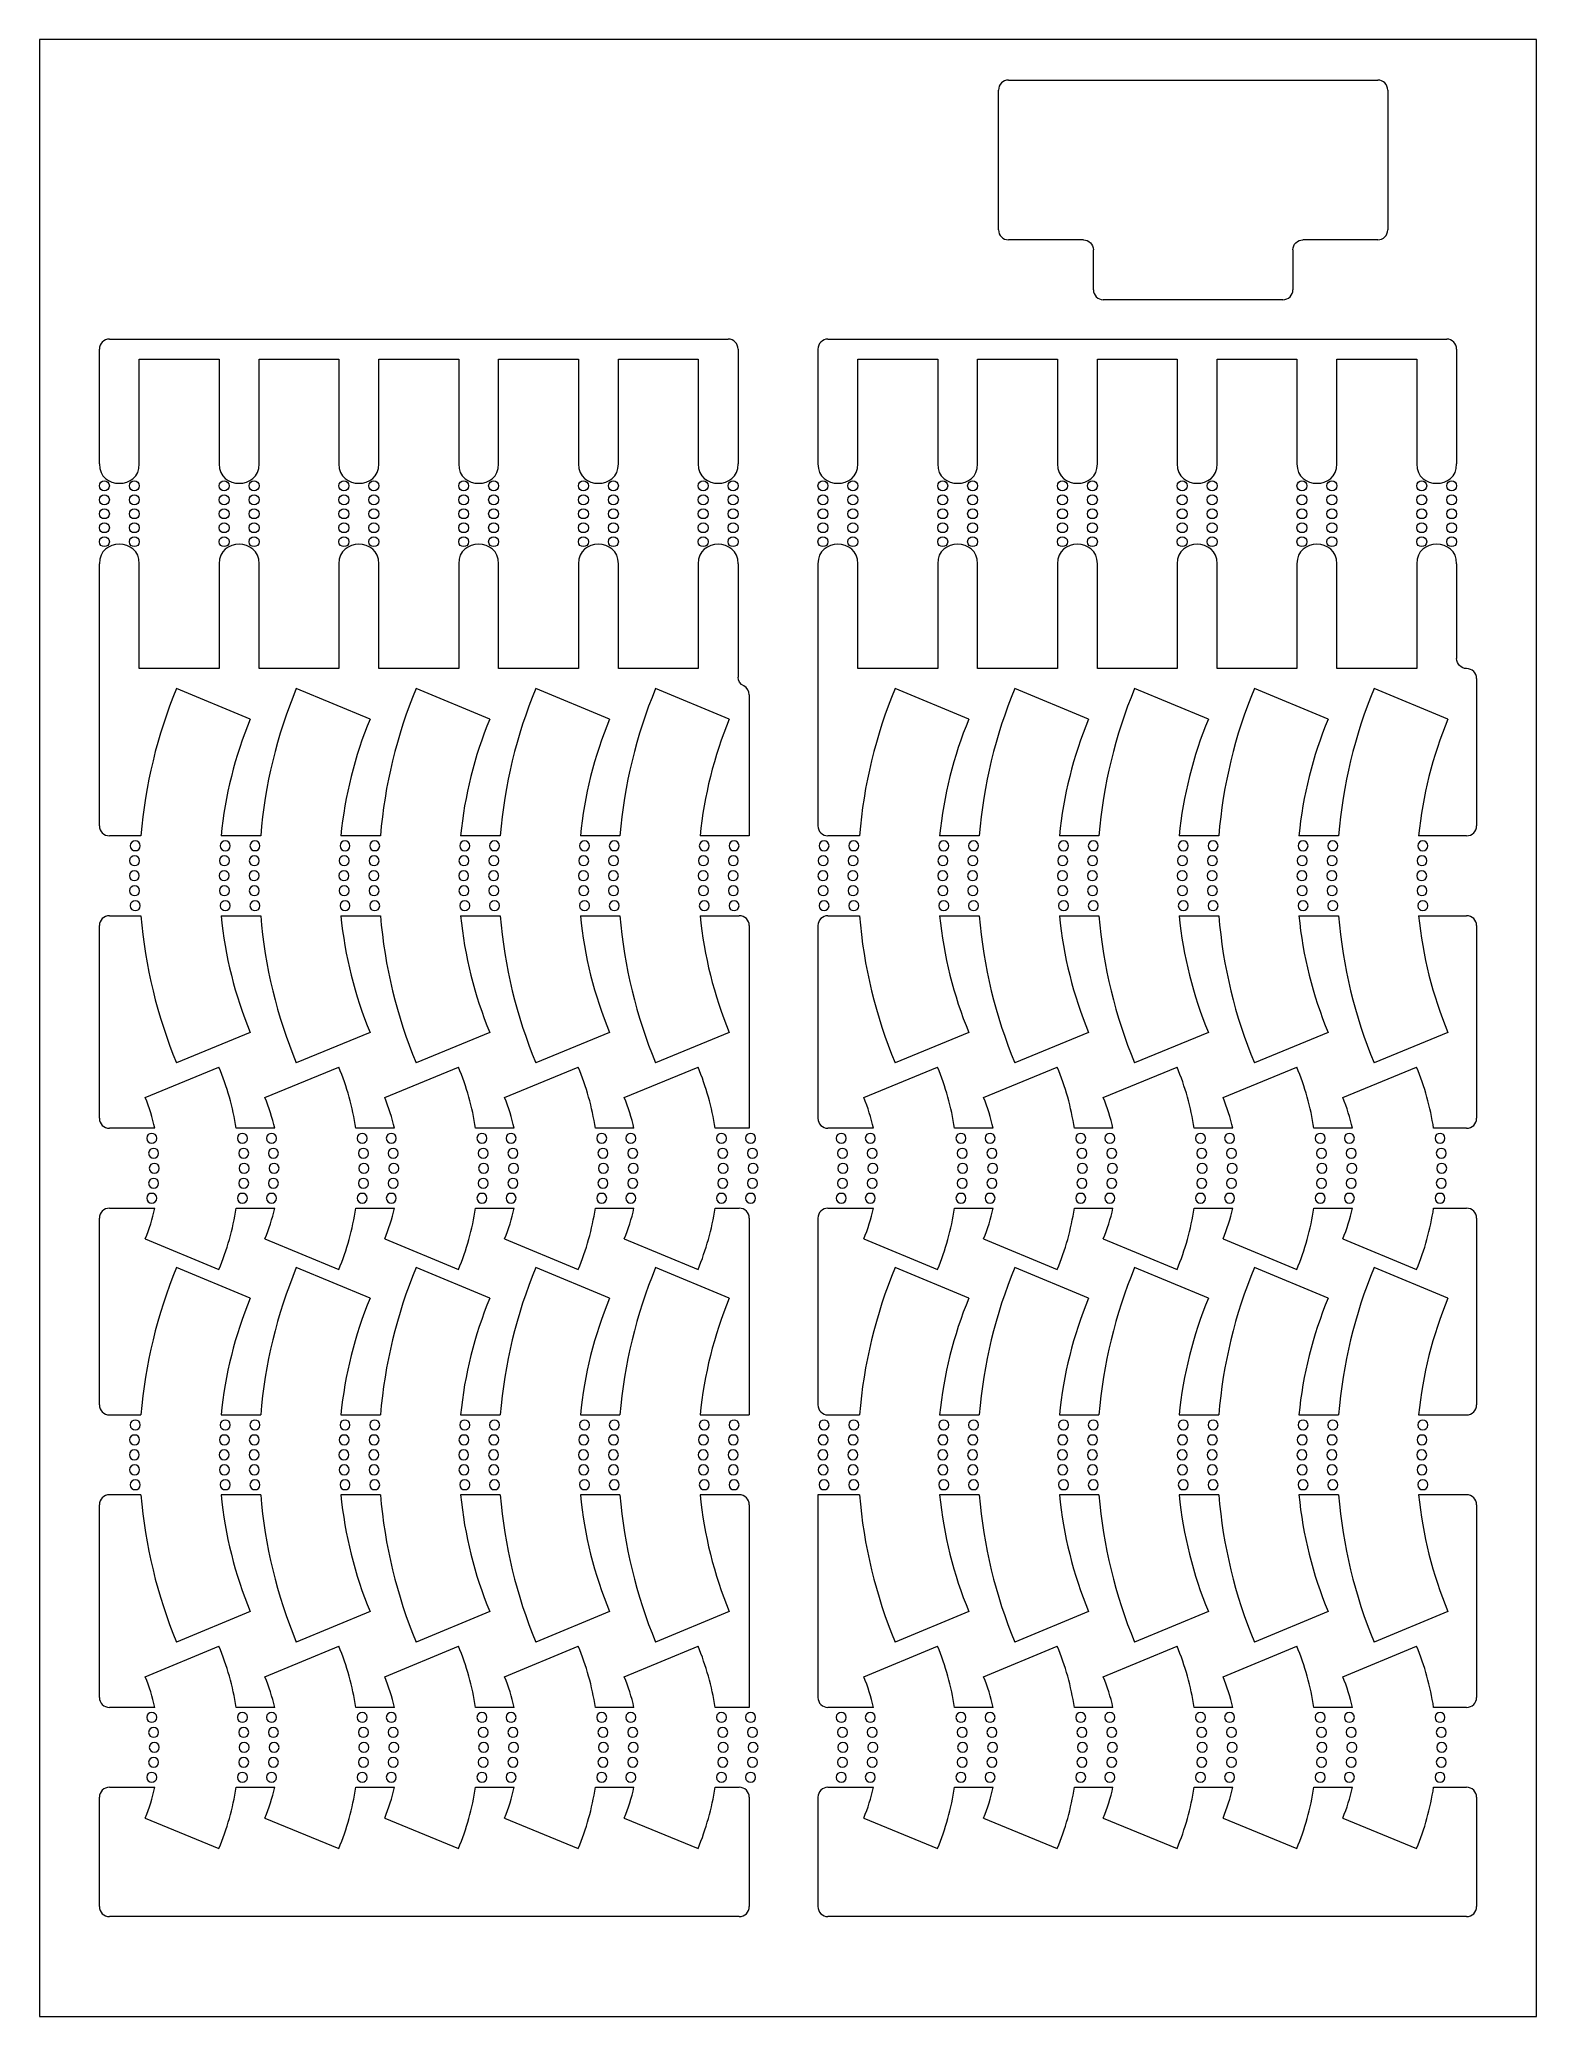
# Model space of a CAD drawing. Header units: millimetres. Extents: x -8.6 to 66.4, y 1.9 to 100.9.
import ezdxf

# ---------------------------------------------------------------- set-up
doc = ezdxf.new("R2010")
doc.units = ezdxf.units.MM
doc.header["$MEASUREMENT"] = 0
doc.layers.add('Visible', color=7, linetype='Continuous', lineweight=0)

msp = doc.modelspace()

# ---------------------------------------------------------------- linework, layer by layer
at = {"layer": 'Visible', "color": 7, "lineweight": 5}
for p, q in [((66.395, 100.947), (-8.605, 100.947)), ((-8.605, 100.947), (-8.605, 1.947)), ((66.395, 1.947), (66.395, 100.947)), ((39.443, 91.418), (39.443, 98.418)), ((39.943, 98.918), (58.443, 98.918)), ((58.943, 98.418), (58.943, 91.418)), ((43.693, 90.918), (39.943, 90.918)), ((44.193, 88.418), (44.193, 90.418)), ((54.193, 90.418), (54.193, 88.418)), ((58.443, 90.918), (54.693, 90.918)), ((53.693, 87.918), (44.693, 87.918)), ((-5.605, 79.697), (-5.605, 85.447)), ((-5.105, 85.947), (25.895, 85.947)), ((26.395, 85.447), (26.395, 79.697)), ((30.395, 85.447), (30.395, 79.697)), ((30.895, 85.947), (61.895, 85.947)), ((62.395, 85.447), (62.395, 79.697)), ((-3.605, 84.947), (0.395, 84.947)), ((-3.605, 79.697), (-3.605, 84.947)), ((0.395, 84.947), (0.395, 79.697)), ((2.395, 84.947), (6.395, 84.947)), ((2.395, 79.697), (2.395, 84.947)), ((6.395, 84.947), (6.395, 79.697)), ((8.395, 84.947), (12.395, 84.947)), ((8.395, 79.697), (8.395, 84.947)), ((12.395, 84.947), (12.395, 79.697)), ((14.395, 84.947), (18.395, 84.947)), ((14.395, 79.697), (14.395, 84.947)), ((18.395, 84.947), (18.395, 79.697)), ((20.395, 84.947), (24.395, 84.947)), ((20.395, 79.697), (20.395, 84.947)), ((24.395, 84.947), (24.395, 79.697)), ((32.395, 84.947), (36.395, 84.947)), ((32.395, 79.697), (32.395, 84.947)), ((36.395, 84.947), (36.395, 79.697)), ((38.395, 84.947), (42.395, 84.947)), ((38.395, 79.697), (38.395, 84.947)), ((42.395, 84.947), (42.395, 79.697)), ((44.395, 84.947), (48.395, 84.947)), ((44.395, 79.697), (44.395, 84.947)), ((48.395, 84.947), (48.395, 79.697)), ((50.395, 84.947), (54.395, 84.947)), ((50.395, 79.697), (50.395, 84.947)), ((54.395, 84.947), (54.395, 79.697)), ((56.395, 84.947), (60.395, 84.947)), ((56.395, 79.697), (56.395, 84.947)), ((60.395, 84.947), (60.395, 79.697)), ((-5.605, 61.572), (-5.605, 74.697)), ((-3.605, 69.447), (-3.605, 74.697)), ((0.395, 74.697), (0.395, 69.447)), ((2.395, 69.447), (2.395, 74.697)), ((6.395, 74.697), (6.395, 69.447)), ((8.395, 69.447), (8.395, 74.697)), ((12.395, 74.697), (12.395, 69.447)), ((14.395, 69.447), (14.395, 74.697)), ((18.395, 74.697), (18.395, 69.447)), ((20.395, 69.447), (20.395, 74.697)), ((24.395, 74.697), (24.395, 69.447)), ((26.395, 74.697), (26.395, 69.024)), ((30.395, 74.697), (30.395, 61.572)), ((32.395, 69.447), (32.395, 74.697)), ((36.395, 74.697), (36.395, 69.447)), ((38.395, 69.447), (38.395, 74.697)), ((42.395, 74.697), (42.395, 69.447)), ((44.395, 69.447), (44.395, 74.697)), ((48.395, 74.697), (48.395, 69.447)), ((50.395, 69.447), (50.395, 74.697)), ((54.395, 74.697), (54.395, 69.447)), ((56.395, 69.447), (56.395, 74.697)), ((60.395, 74.697), (60.395, 69.447)), ((62.395, 74.697), (62.395, 69.947)), ((0.395, 69.447), (-3.605, 69.447)), ((6.395, 69.447), (2.395, 69.447)), ((12.395, 69.447), (8.395, 69.447)), ((18.395, 69.447), (14.395, 69.447)), ((24.395, 69.447), (20.395, 69.447)), ((36.395, 69.447), (32.395, 69.447)), ((42.395, 69.447), (38.395, 69.447)), ((48.395, 69.447), (44.395, 69.447)), ((54.395, 69.447), (50.395, 69.447)), ((60.395, 69.447), (56.395, 69.447)), ((1.955, 66.917), (-1.74, 68.447)), ((7.955, 66.917), (4.26, 68.447)), ((13.955, 66.917), (10.26, 68.447)), ((19.955, 66.917), (16.26, 68.447)), ((25.955, 66.917), (22.26, 68.447)), ((37.955, 66.917), (34.26, 68.447)), ((43.955, 66.917), (40.26, 68.447)), ((49.955, 66.917), (46.26, 68.447)), ((55.955, 66.917), (52.26, 68.447)), ((61.955, 66.917), (58.26, 68.447)), ((63.395, 68.947), (63.395, 61.572)), ((26.955, 68.125), (26.955, 61.072)), ((-3.524, 61.072), (-5.105, 61.072)), ((2.476, 61.072), (0.492, 61.072)), ((8.476, 61.072), (6.492, 61.072)), ((14.476, 61.072), (12.492, 61.072)), ((20.476, 61.072), (18.492, 61.072)), ((26.955, 61.072), (24.492, 61.072)), ((32.476, 61.072), (30.895, 61.072)), ((38.476, 61.072), (36.492, 61.072)), ((44.476, 61.072), (42.492, 61.072)), ((50.476, 61.072), (48.492, 61.072)), ((56.476, 61.072), (54.492, 61.072)), ((62.895, 61.072), (60.492, 61.072)), ((-5.605, 46.924), (-5.605, 56.572)), ((-5.105, 57.072), (-3.524, 57.072)), ((0.492, 57.072), (2.476, 57.072)), ((6.492, 57.072), (8.476, 57.072)), ((12.492, 57.072), (14.476, 57.072)), ((18.492, 57.072), (20.476, 57.072)), ((24.492, 57.072), (26.455, 57.072)), ((26.955, 56.572), (26.955, 46.424)), ((30.395, 56.572), (30.395, 46.924)), ((30.895, 57.072), (32.476, 57.072)), ((36.492, 57.072), (38.476, 57.072)), ((42.492, 57.072), (44.476, 57.072)), ((48.492, 57.072), (50.476, 57.072)), ((54.492, 57.072), (56.476, 57.072)), ((60.492, 57.072), (62.895, 57.072)), ((63.395, 56.572), (63.395, 46.924)), ((1.955, 51.227), (-1.74, 49.696)), ((7.955, 51.227), (4.26, 49.696)), ((13.955, 51.227), (10.26, 49.696)), ((19.955, 51.227), (16.26, 49.696)), ((25.955, 51.227), (22.26, 49.696)), ((37.955, 51.227), (34.26, 49.696)), ((43.955, 51.227), (40.26, 49.696)), ((49.955, 51.227), (46.26, 49.696)), ((55.955, 51.227), (52.26, 49.696)), ((61.955, 51.227), (58.26, 49.696)), ((-3.309, 47.963), (0.386, 49.494)), ((2.691, 47.963), (6.386, 49.494)), ((8.691, 47.963), (12.386, 49.494)), ((14.691, 47.963), (18.386, 49.494)), ((20.691, 47.963), (24.386, 49.494)), ((32.691, 47.963), (36.386, 49.494)), ((38.691, 47.963), (42.386, 49.494)), ((44.691, 47.963), (48.386, 49.494)), ((50.691, 47.963), (54.386, 49.494)), ((56.691, 47.963), (60.386, 49.494)), ((-2.824, 46.424), (-5.105, 46.424)), ((3.176, 46.424), (1.243, 46.424)), ((9.176, 46.424), (7.243, 46.424)), ((15.176, 46.424), (13.243, 46.424)), ((21.176, 46.424), (19.243, 46.424)), ((26.955, 46.424), (25.243, 46.424)), ((33.176, 46.424), (30.895, 46.424)), ((39.176, 46.424), (37.243, 46.424)), ((45.176, 46.424), (43.243, 46.424)), ((51.176, 46.424), (49.243, 46.424)), ((57.176, 46.424), (55.243, 46.424)), ((62.895, 46.424), (61.243, 46.424)), ((-5.605, 32.572), (-5.605, 41.924)), ((-5.105, 42.424), (-2.824, 42.424)), ((1.243, 42.424), (3.176, 42.424)), ((7.243, 42.424), (9.176, 42.424)), ((13.243, 42.424), (15.176, 42.424)), ((19.243, 42.424), (21.176, 42.424)), ((25.243, 42.424), (26.455, 42.424)), ((26.955, 41.924), (26.955, 32.072)), ((30.395, 41.924), (30.395, 32.572)), ((30.895, 42.424), (33.176, 42.424)), ((37.243, 42.424), (39.176, 42.424)), ((43.243, 42.424), (45.176, 42.424)), ((49.243, 42.424), (51.176, 42.424)), ((55.243, 42.424), (57.176, 42.424)), ((61.243, 42.424), (62.895, 42.424)), ((63.395, 41.924), (63.395, 32.572)), ((-3.309, 40.884), (0.386, 39.353)), ((2.691, 40.884), (6.386, 39.353)), ((8.691, 40.884), (12.386, 39.353)), ((14.691, 40.884), (18.386, 39.353)), ((20.691, 40.884), (24.386, 39.353)), ((32.691, 40.884), (36.386, 39.353)), ((38.691, 40.884), (42.386, 39.353)), ((44.691, 40.884), (48.386, 39.353)), ((50.691, 40.884), (54.386, 39.353)), ((56.691, 40.884), (60.386, 39.353)), ((1.955, 37.917), (-1.74, 39.447)), ((7.955, 37.917), (4.26, 39.447)), ((13.955, 37.917), (10.26, 39.447)), ((19.955, 37.917), (16.26, 39.447)), ((25.955, 37.917), (22.26, 39.447)), ((37.955, 37.917), (34.26, 39.447)), ((43.955, 37.917), (40.26, 39.447)), ((49.955, 37.917), (46.26, 39.447)), ((55.955, 37.917), (52.26, 39.447)), ((61.955, 37.917), (58.26, 39.447)), ((-5.105, 32.072), (-3.524, 32.072)), ((0.492, 32.072), (2.476, 32.072)), ((6.492, 32.072), (8.476, 32.072)), ((12.492, 32.072), (14.476, 32.072)), ((18.492, 32.072), (20.476, 32.072)), ((24.492, 32.072), (26.955, 32.072)), ((30.895, 32.072), (32.476, 32.072)), ((36.492, 32.072), (38.476, 32.072)), ((42.492, 32.072), (44.476, 32.072)), ((48.492, 32.072), (50.476, 32.072)), ((54.492, 32.072), (56.476, 32.072)), ((60.492, 32.072), (62.895, 32.072)), ((-3.524, 28.072), (-5.105, 28.072)), ((2.476, 28.072), (0.492, 28.072)), ((8.476, 28.072), (6.492, 28.072)), ((14.476, 28.072), (12.492, 28.072)), ((20.476, 28.072), (18.492, 28.072)), ((26.455, 28.072), (24.492, 28.072)), ((30.395, 28.072), (30.395, 17.924)), ((32.476, 28.072), (30.395, 28.072)), ((38.476, 28.072), (36.492, 28.072)), ((44.476, 28.072), (42.492, 28.072)), ((50.476, 28.072), (48.492, 28.072)), ((56.476, 28.072), (54.492, 28.072)), ((62.895, 28.072), (60.492, 28.072)), ((-5.605, 17.924), (-5.605, 27.572)), ((26.955, 27.572), (26.955, 17.424)), ((63.395, 27.572), (63.395, 17.924)), ((1.955, 22.227), (-1.74, 20.696)), ((7.955, 22.227), (4.26, 20.696)), ((13.955, 22.227), (10.26, 20.696)), ((19.955, 22.227), (16.26, 20.696)), ((25.955, 22.227), (22.26, 20.696)), ((37.955, 22.227), (34.26, 20.696)), ((43.955, 22.227), (40.26, 20.696)), ((49.955, 22.227), (46.26, 20.696)), ((55.955, 22.227), (52.26, 20.696)), ((61.955, 22.227), (58.26, 20.696)), ((-3.309, 18.963), (0.386, 20.494)), ((2.691, 18.963), (6.386, 20.494)), ((8.691, 18.963), (12.386, 20.494)), ((14.691, 18.963), (18.386, 20.494)), ((20.691, 18.963), (24.386, 20.494)), ((32.691, 18.963), (36.386, 20.494)), ((38.691, 18.963), (42.386, 20.494)), ((44.691, 18.963), (48.386, 20.494)), ((50.691, 18.963), (54.386, 20.494)), ((56.691, 18.963), (60.386, 20.494)), ((-2.824, 17.424), (-5.105, 17.424)), ((3.176, 17.424), (1.243, 17.424)), ((9.176, 17.424), (7.243, 17.424)), ((15.176, 17.424), (13.243, 17.424)), ((21.176, 17.424), (19.243, 17.424)), ((26.955, 17.424), (25.243, 17.424)), ((33.176, 17.424), (30.895, 17.424)), ((39.176, 17.424), (37.243, 17.424)), ((45.176, 17.424), (43.243, 17.424)), ((51.176, 17.424), (49.243, 17.424)), ((57.176, 17.424), (55.243, 17.424)), ((62.895, 17.424), (61.243, 17.424)), ((-5.605, 7.447), (-5.605, 12.924)), ((-5.105, 13.424), (-2.824, 13.424)), ((1.243, 13.424), (3.176, 13.424)), ((7.243, 13.424), (9.176, 13.424)), ((13.243, 13.424), (15.176, 13.424)), ((19.243, 13.424), (21.176, 13.424)), ((25.243, 13.424), (26.455, 13.424)), ((26.955, 12.924), (26.955, 7.447)), ((30.395, 12.924), (30.395, 7.447)), ((30.895, 13.424), (33.176, 13.424)), ((37.243, 13.424), (39.176, 13.424)), ((43.243, 13.424), (45.176, 13.424)), ((49.243, 13.424), (51.176, 13.424)), ((55.243, 13.424), (57.176, 13.424)), ((61.243, 13.424), (62.895, 13.424)), ((63.395, 12.924), (63.395, 7.447)), ((-3.309, 11.884), (0.386, 10.353)), ((2.691, 11.884), (6.386, 10.353)), ((8.691, 11.884), (12.386, 10.353)), ((14.691, 11.884), (18.386, 10.353)), ((20.691, 11.884), (24.386, 10.353)), ((32.691, 11.884), (36.386, 10.353)), ((38.691, 11.884), (42.386, 10.353)), ((44.691, 11.884), (48.386, 10.353)), ((50.691, 11.884), (54.386, 10.353)), ((56.691, 11.884), (60.386, 10.353)), ((26.455, 6.947), (-5.105, 6.947)), ((62.895, 6.947), (30.895, 6.947)), ((-8.605, 1.947), (66.395, 1.947))]:
    msp.add_line(p, q, dxfattribs=at)
for points in [[(39.943, 98.918), (39.667, 98.918), (39.443, 98.694), (39.443, 98.418)], [(58.943, 98.418), (58.943, 98.694), (58.72, 98.918), (58.443, 98.918)], [(39.443, 91.418), (39.443, 91.141), (39.667, 90.918), (39.943, 90.918)], [(58.443, 90.918), (58.72, 90.918), (58.943, 91.141), (58.943, 91.418)], [(43.693, 90.918), (43.97, 90.918), (44.193, 90.694), (44.193, 90.418)], [(54.193, 90.418), (54.193, 90.694), (54.417, 90.918), (54.693, 90.918)], [(44.193, 88.418), (44.193, 88.141), (44.417, 87.918), (44.693, 87.918)], [(53.693, 87.918), (53.97, 87.918), (54.193, 88.141), (54.193, 88.418)], [(-5.105, 85.947), (-5.381, 85.947), (-5.605, 85.723), (-5.605, 85.447)], [(26.395, 85.447), (26.395, 85.723), (26.171, 85.947), (25.895, 85.947)], [(30.895, 85.947), (30.619, 85.947), (30.395, 85.723), (30.395, 85.447)], [(62.395, 85.447), (62.395, 85.723), (62.171, 85.947), (61.895, 85.947)], [(-5.605, 79.697), (-5.624, 78.399), (-3.586, 78.4), (-3.605, 79.697)], [(0.395, 79.697), (0.376, 78.399), (2.414, 78.4), (2.395, 79.697)], [(6.395, 79.697), (6.376, 78.399), (8.414, 78.4), (8.395, 79.697)], [(12.395, 79.697), (12.376, 78.399), (14.414, 78.4), (14.395, 79.697)], [(18.395, 79.697), (18.376, 78.399), (20.414, 78.4), (20.395, 79.697)], [(24.395, 79.697), (24.376, 78.399), (26.414, 78.4), (26.395, 79.697)], [(30.395, 79.697), (30.376, 78.399), (32.414, 78.4), (32.395, 79.697)], [(36.395, 79.697), (36.376, 78.399), (38.414, 78.4), (38.395, 79.697)], [(42.395, 79.697), (42.376, 78.399), (44.414, 78.4), (44.395, 79.697)], [(48.395, 79.697), (48.376, 78.399), (50.414, 78.4), (50.395, 79.697)], [(54.395, 79.697), (54.376, 78.399), (56.414, 78.4), (56.395, 79.697)], [(60.395, 79.697), (60.376, 78.399), (62.414, 78.4), (62.395, 79.697)], [(-3.605, 74.697), (-3.586, 75.995), (-5.624, 75.995), (-5.605, 74.697)], [(2.395, 74.697), (2.414, 75.995), (0.376, 75.995), (0.395, 74.697)], [(8.395, 74.697), (8.414, 75.995), (6.376, 75.995), (6.395, 74.697)], [(14.395, 74.697), (14.414, 75.995), (12.376, 75.995), (12.395, 74.697)], [(20.395, 74.697), (20.414, 75.995), (18.376, 75.995), (18.395, 74.697)], [(26.395, 74.697), (26.414, 75.995), (24.376, 75.995), (24.395, 74.697)], [(32.395, 74.697), (32.414, 75.995), (30.376, 75.995), (30.395, 74.697)], [(38.395, 74.697), (38.414, 75.995), (36.376, 75.995), (36.395, 74.697)], [(44.395, 74.697), (44.414, 75.995), (42.376, 75.995), (42.395, 74.697)], [(50.395, 74.697), (50.414, 75.995), (48.376, 75.995), (48.395, 74.697)], [(56.395, 74.697), (56.414, 75.995), (54.376, 75.995), (54.395, 74.697)], [(62.395, 74.697), (62.414, 75.995), (60.376, 75.995), (60.395, 74.697)], [(62.895, 69.447), (62.619, 69.447), (62.395, 69.671), (62.395, 69.947)], [(63.395, 68.947), (63.395, 69.223), (63.171, 69.447), (62.895, 69.447)], [(-1.74, 68.447), (-2.714, 66.096), (-3.316, 63.608), (-3.524, 61.072)], [(4.26, 68.447), (3.286, 66.096), (2.684, 63.608), (2.476, 61.072)], [(10.26, 68.447), (9.286, 66.096), (8.684, 63.608), (8.476, 61.072)], [(16.26, 68.447), (15.286, 66.096), (14.684, 63.608), (14.476, 61.072)], [(22.26, 68.447), (21.286, 66.096), (20.684, 63.608), (20.476, 61.072)], [(26.675, 68.574), (26.503, 68.658), (26.395, 68.833), (26.395, 69.024)], [(26.955, 68.125), (26.955, 68.316), (26.846, 68.49), (26.675, 68.574)], [(34.26, 68.447), (33.286, 66.096), (32.684, 63.608), (32.476, 61.072)], [(40.26, 68.447), (39.286, 66.096), (38.684, 63.608), (38.476, 61.072)], [(46.26, 68.447), (45.286, 66.096), (44.684, 63.608), (44.476, 61.072)], [(52.26, 68.447), (51.286, 66.096), (50.684, 63.608), (50.476, 61.072)], [(58.26, 68.447), (57.286, 66.096), (56.684, 63.608), (56.476, 61.072)], [(1.955, 66.917), (1.182, 65.051), (0.689, 63.081), (0.492, 61.072)], [(7.955, 66.917), (7.182, 65.051), (6.689, 63.081), (6.492, 61.072)], [(13.955, 66.917), (13.182, 65.051), (12.689, 63.081), (12.492, 61.072)], [(19.955, 66.917), (19.182, 65.051), (18.689, 63.081), (18.492, 61.072)], [(25.955, 66.917), (25.182, 65.051), (24.689, 63.081), (24.492, 61.072)], [(37.955, 66.917), (37.182, 65.051), (36.689, 63.081), (36.492, 61.072)], [(43.955, 66.917), (43.182, 65.051), (42.689, 63.081), (42.492, 61.072)], [(49.955, 66.917), (49.182, 65.051), (48.689, 63.081), (48.492, 61.072)], [(55.955, 66.917), (55.182, 65.051), (54.689, 63.081), (54.492, 61.072)], [(61.955, 66.917), (61.182, 65.051), (60.689, 63.081), (60.492, 61.072)], [(-5.605, 61.572), (-5.605, 61.295), (-5.381, 61.072), (-5.105, 61.072)], [(30.395, 61.572), (30.395, 61.295), (30.619, 61.072), (30.895, 61.072)], [(62.895, 61.072), (63.171, 61.072), (63.395, 61.295), (63.395, 61.572)], [(-5.105, 57.072), (-5.381, 57.072), (-5.605, 56.848), (-5.605, 56.572)], [(-3.524, 57.072), (-3.316, 54.535), (-2.714, 52.047), (-1.74, 49.696)], [(0.492, 57.072), (0.689, 55.062), (1.182, 53.092), (1.955, 51.227)], [(2.476, 57.072), (2.684, 54.535), (3.286, 52.047), (4.26, 49.696)], [(6.492, 57.072), (6.689, 55.062), (7.182, 53.092), (7.955, 51.227)], [(8.476, 57.072), (8.684, 54.535), (9.286, 52.047), (10.26, 49.696)], [(12.492, 57.072), (12.689, 55.062), (13.182, 53.092), (13.955, 51.227)], [(14.476, 57.072), (14.684, 54.535), (15.286, 52.047), (16.26, 49.696)], [(18.492, 57.072), (18.689, 55.062), (19.182, 53.092), (19.955, 51.227)], [(20.476, 57.072), (20.684, 54.535), (21.286, 52.047), (22.26, 49.696)], [(24.492, 57.072), (24.689, 55.062), (25.182, 53.092), (25.955, 51.227)], [(26.955, 56.572), (26.955, 56.848), (26.731, 57.072), (26.455, 57.072)], [(30.895, 57.072), (30.619, 57.072), (30.395, 56.848), (30.395, 56.572)], [(32.476, 57.072), (32.684, 54.535), (33.286, 52.047), (34.26, 49.696)], [(36.492, 57.072), (36.689, 55.062), (37.182, 53.092), (37.955, 51.227)], [(38.476, 57.072), (38.684, 54.535), (39.286, 52.047), (40.26, 49.696)], [(42.492, 57.072), (42.689, 55.062), (43.182, 53.092), (43.955, 51.227)], [(44.476, 57.072), (44.684, 54.535), (45.286, 52.047), (46.26, 49.696)], [(48.492, 57.072), (48.689, 55.062), (49.182, 53.092), (49.955, 51.227)], [(50.476, 57.072), (50.684, 54.535), (51.286, 52.047), (52.26, 49.696)], [(54.492, 57.072), (54.689, 55.062), (55.182, 53.092), (55.955, 51.227)], [(56.476, 57.072), (56.684, 54.535), (57.286, 52.047), (58.26, 49.696)], [(60.492, 57.072), (60.689, 55.062), (61.182, 53.092), (61.955, 51.227)], [(63.395, 56.572), (63.395, 56.848), (63.171, 57.072), (62.895, 57.072)], [(1.243, 46.424), (1.082, 47.478), (0.794, 48.509), (0.386, 49.494)], [(7.243, 46.424), (7.082, 47.478), (6.794, 48.509), (6.386, 49.494)], [(13.243, 46.424), (13.082, 47.478), (12.794, 48.509), (12.386, 49.494)], [(19.243, 46.424), (19.082, 47.478), (18.794, 48.509), (18.386, 49.494)], [(25.243, 46.424), (25.082, 47.478), (24.794, 48.509), (24.386, 49.494)], [(37.243, 46.424), (37.082, 47.478), (36.794, 48.509), (36.386, 49.494)], [(43.243, 46.424), (43.082, 47.478), (42.794, 48.509), (42.386, 49.494)], [(49.243, 46.424), (49.082, 47.478), (48.794, 48.509), (48.386, 49.494)], [(55.243, 46.424), (55.082, 47.478), (54.794, 48.509), (54.386, 49.494)], [(61.243, 46.424), (61.082, 47.478), (60.794, 48.509), (60.386, 49.494)], [(-2.824, 46.424), (-2.941, 46.95), (-3.103, 47.465), (-3.309, 47.963)], [(3.176, 46.424), (3.059, 46.95), (2.897, 47.465), (2.691, 47.963)], [(9.176, 46.424), (9.059, 46.95), (8.897, 47.465), (8.691, 47.963)], [(15.176, 46.424), (15.059, 46.95), (14.897, 47.465), (14.691, 47.963)], [(21.176, 46.424), (21.059, 46.95), (20.897, 47.465), (20.691, 47.963)], [(33.176, 46.424), (33.059, 46.95), (32.897, 47.465), (32.691, 47.963)], [(39.176, 46.424), (39.059, 46.95), (38.897, 47.465), (38.691, 47.963)], [(45.176, 46.424), (45.059, 46.95), (44.897, 47.465), (44.691, 47.963)], [(51.176, 46.424), (51.059, 46.95), (50.897, 47.465), (50.691, 47.963)], [(57.176, 46.424), (57.059, 46.95), (56.897, 47.465), (56.691, 47.963)], [(-5.605, 46.924), (-5.605, 46.648), (-5.381, 46.424), (-5.105, 46.424)], [(30.395, 46.924), (30.395, 46.648), (30.619, 46.424), (30.895, 46.424)], [(62.895, 46.424), (63.171, 46.424), (63.395, 46.648), (63.395, 46.924)], [(-5.105, 42.424), (-5.381, 42.424), (-5.605, 42.2), (-5.605, 41.924)], [(-3.309, 40.884), (-3.103, 41.382), (-2.941, 41.897), (-2.824, 42.424)], [(0.386, 39.353), (0.794, 40.338), (1.082, 41.369), (1.243, 42.424)], [(2.691, 40.884), (2.897, 41.382), (3.059, 41.897), (3.176, 42.424)], [(6.386, 39.353), (6.794, 40.338), (7.082, 41.369), (7.243, 42.424)], [(8.691, 40.884), (8.897, 41.382), (9.059, 41.897), (9.176, 42.424)], [(12.386, 39.353), (12.794, 40.338), (13.082, 41.369), (13.243, 42.424)], [(14.691, 40.884), (14.897, 41.382), (15.059, 41.897), (15.176, 42.424)], [(18.386, 39.353), (18.794, 40.338), (19.082, 41.369), (19.243, 42.424)], [(20.691, 40.884), (20.897, 41.382), (21.059, 41.897), (21.176, 42.424)], [(24.386, 39.353), (24.794, 40.338), (25.082, 41.369), (25.243, 42.424)], [(26.955, 41.924), (26.955, 42.2), (26.731, 42.424), (26.455, 42.424)], [(30.895, 42.424), (30.619, 42.424), (30.395, 42.2), (30.395, 41.924)], [(32.691, 40.884), (32.897, 41.382), (33.059, 41.897), (33.176, 42.424)], [(36.386, 39.353), (36.794, 40.338), (37.082, 41.369), (37.243, 42.424)], [(38.691, 40.884), (38.897, 41.382), (39.059, 41.897), (39.176, 42.424)], [(42.386, 39.353), (42.794, 40.338), (43.082, 41.369), (43.243, 42.424)], [(44.691, 40.884), (44.897, 41.382), (45.059, 41.897), (45.176, 42.424)], [(48.386, 39.353), (48.794, 40.338), (49.082, 41.369), (49.243, 42.424)], [(50.691, 40.884), (50.897, 41.382), (51.059, 41.897), (51.176, 42.424)], [(54.386, 39.353), (54.794, 40.338), (55.082, 41.369), (55.243, 42.424)], [(56.691, 40.884), (56.897, 41.382), (57.059, 41.897), (57.176, 42.424)], [(60.386, 39.353), (60.794, 40.338), (61.082, 41.369), (61.243, 42.424)], [(63.395, 41.924), (63.395, 42.2), (63.171, 42.424), (62.895, 42.424)], [(-1.74, 39.447), (-2.714, 37.096), (-3.316, 34.608), (-3.524, 32.072)], [(4.26, 39.447), (3.286, 37.096), (2.684, 34.608), (2.476, 32.072)], [(10.26, 39.447), (9.286, 37.096), (8.684, 34.608), (8.476, 32.072)], [(16.26, 39.447), (15.286, 37.096), (14.684, 34.608), (14.476, 32.072)], [(22.26, 39.447), (21.286, 37.096), (20.684, 34.608), (20.476, 32.072)], [(34.26, 39.447), (33.286, 37.096), (32.684, 34.608), (32.476, 32.072)], [(40.26, 39.447), (39.286, 37.096), (38.684, 34.608), (38.476, 32.072)], [(46.26, 39.447), (45.286, 37.096), (44.684, 34.608), (44.476, 32.072)], [(52.26, 39.447), (51.286, 37.096), (50.684, 34.608), (50.476, 32.072)], [(58.26, 39.447), (57.286, 37.096), (56.684, 34.608), (56.476, 32.072)], [(1.955, 37.917), (1.182, 36.051), (0.689, 34.081), (0.492, 32.072)], [(7.955, 37.917), (7.182, 36.051), (6.689, 34.081), (6.492, 32.072)], [(13.955, 37.917), (13.182, 36.051), (12.689, 34.081), (12.492, 32.072)], [(19.955, 37.917), (19.182, 36.051), (18.689, 34.081), (18.492, 32.072)], [(25.955, 37.917), (25.182, 36.051), (24.689, 34.081), (24.492, 32.072)], [(37.955, 37.917), (37.182, 36.051), (36.689, 34.081), (36.492, 32.072)], [(43.955, 37.917), (43.182, 36.051), (42.689, 34.081), (42.492, 32.072)], [(49.955, 37.917), (49.182, 36.051), (48.689, 34.081), (48.492, 32.072)], [(55.955, 37.917), (55.182, 36.051), (54.689, 34.081), (54.492, 32.072)], [(61.955, 37.917), (61.182, 36.051), (60.689, 34.081), (60.492, 32.072)], [(-5.605, 32.572), (-5.605, 32.295), (-5.381, 32.072), (-5.105, 32.072)], [(30.395, 32.572), (30.395, 32.295), (30.619, 32.072), (30.895, 32.072)], [(62.895, 32.072), (63.171, 32.072), (63.395, 32.295), (63.395, 32.572)], [(-5.105, 28.072), (-5.381, 28.072), (-5.605, 27.848), (-5.605, 27.572)], [(-3.524, 28.072), (-3.316, 25.535), (-2.714, 23.047), (-1.74, 20.696)], [(0.492, 28.072), (0.689, 26.062), (1.182, 24.092), (1.955, 22.227)], [(2.476, 28.072), (2.684, 25.535), (3.286, 23.047), (4.26, 20.696)], [(6.492, 28.072), (6.689, 26.062), (7.182, 24.092), (7.955, 22.227)], [(8.476, 28.072), (8.684, 25.535), (9.286, 23.047), (10.26, 20.696)], [(12.492, 28.072), (12.689, 26.062), (13.182, 24.092), (13.955, 22.227)], [(14.476, 28.072), (14.684, 25.535), (15.286, 23.047), (16.26, 20.696)], [(18.492, 28.072), (18.689, 26.062), (19.182, 24.092), (19.955, 22.227)], [(20.476, 28.072), (20.684, 25.535), (21.286, 23.047), (22.26, 20.696)], [(24.492, 28.072), (24.689, 26.062), (25.182, 24.092), (25.955, 22.227)], [(26.955, 27.572), (26.955, 27.848), (26.731, 28.072), (26.455, 28.072)], [(32.476, 28.072), (32.684, 25.535), (33.286, 23.047), (34.26, 20.696)], [(36.492, 28.072), (36.689, 26.062), (37.182, 24.092), (37.955, 22.227)], [(38.476, 28.072), (38.684, 25.535), (39.286, 23.047), (40.26, 20.696)], [(42.492, 28.072), (42.689, 26.062), (43.182, 24.092), (43.955, 22.227)], [(44.476, 28.072), (44.684, 25.535), (45.286, 23.047), (46.26, 20.696)], [(48.492, 28.072), (48.689, 26.062), (49.182, 24.092), (49.955, 22.227)], [(50.476, 28.072), (50.684, 25.535), (51.286, 23.047), (52.26, 20.696)], [(54.492, 28.072), (54.689, 26.062), (55.182, 24.092), (55.955, 22.227)], [(56.476, 28.072), (56.684, 25.535), (57.286, 23.047), (58.26, 20.696)], [(60.492, 28.072), (60.689, 26.062), (61.182, 24.092), (61.955, 22.227)], [(63.395, 27.572), (63.395, 27.848), (63.171, 28.072), (62.895, 28.072)], [(1.243, 17.424), (1.082, 18.478), (0.794, 19.509), (0.386, 20.494)], [(7.243, 17.424), (7.082, 18.478), (6.794, 19.509), (6.386, 20.494)], [(13.243, 17.424), (13.082, 18.478), (12.794, 19.509), (12.386, 20.494)], [(19.243, 17.424), (19.082, 18.478), (18.794, 19.509), (18.386, 20.494)], [(25.243, 17.424), (25.082, 18.478), (24.794, 19.509), (24.386, 20.494)], [(37.243, 17.424), (37.082, 18.478), (36.794, 19.509), (36.386, 20.494)], [(43.243, 17.424), (43.082, 18.478), (42.794, 19.509), (42.386, 20.494)], [(49.243, 17.424), (49.082, 18.478), (48.794, 19.509), (48.386, 20.494)], [(55.243, 17.424), (55.082, 18.478), (54.794, 19.509), (54.386, 20.494)], [(61.243, 17.424), (61.082, 18.478), (60.794, 19.509), (60.386, 20.494)], [(-2.824, 17.424), (-2.941, 17.95), (-3.103, 18.465), (-3.309, 18.963)], [(3.176, 17.424), (3.059, 17.95), (2.897, 18.465), (2.691, 18.963)], [(9.176, 17.424), (9.059, 17.95), (8.897, 18.465), (8.691, 18.963)], [(15.176, 17.424), (15.059, 17.95), (14.897, 18.465), (14.691, 18.963)], [(21.176, 17.424), (21.059, 17.95), (20.897, 18.465), (20.691, 18.963)], [(33.176, 17.424), (33.059, 17.95), (32.897, 18.465), (32.691, 18.963)], [(39.176, 17.424), (39.059, 17.95), (38.897, 18.465), (38.691, 18.963)], [(45.176, 17.424), (45.059, 17.95), (44.897, 18.465), (44.691, 18.963)], [(51.176, 17.424), (51.059, 17.95), (50.897, 18.465), (50.691, 18.963)], [(57.176, 17.424), (57.059, 17.95), (56.897, 18.465), (56.691, 18.963)], [(-5.605, 17.924), (-5.605, 17.648), (-5.381, 17.424), (-5.105, 17.424)], [(30.395, 17.924), (30.395, 17.648), (30.619, 17.424), (30.895, 17.424)], [(62.895, 17.424), (63.171, 17.424), (63.395, 17.648), (63.395, 17.924)], [(-5.105, 13.424), (-5.381, 13.424), (-5.605, 13.2), (-5.605, 12.924)], [(-3.309, 11.884), (-3.103, 12.382), (-2.941, 12.897), (-2.824, 13.424)], [(0.386, 10.353), (0.794, 11.338), (1.082, 12.369), (1.243, 13.424)], [(2.691, 11.884), (2.897, 12.382), (3.059, 12.897), (3.176, 13.424)], [(6.386, 10.353), (6.794, 11.338), (7.082, 12.369), (7.243, 13.424)], [(8.691, 11.884), (8.897, 12.382), (9.059, 12.897), (9.176, 13.424)], [(12.386, 10.353), (12.794, 11.338), (13.082, 12.369), (13.243, 13.424)], [(14.691, 11.884), (14.897, 12.382), (15.059, 12.897), (15.176, 13.424)], [(18.386, 10.353), (18.794, 11.338), (19.082, 12.369), (19.243, 13.424)], [(20.691, 11.884), (20.897, 12.382), (21.059, 12.897), (21.176, 13.424)], [(24.386, 10.353), (24.794, 11.338), (25.082, 12.369), (25.243, 13.424)], [(26.955, 12.924), (26.955, 13.2), (26.731, 13.424), (26.455, 13.424)], [(30.895, 13.424), (30.619, 13.424), (30.395, 13.2), (30.395, 12.924)], [(32.691, 11.884), (32.897, 12.382), (33.059, 12.897), (33.176, 13.424)], [(36.386, 10.353), (36.794, 11.338), (37.082, 12.369), (37.243, 13.424)], [(38.691, 11.884), (38.897, 12.382), (39.059, 12.897), (39.176, 13.424)], [(42.386, 10.353), (42.794, 11.338), (43.082, 12.369), (43.243, 13.424)], [(44.691, 11.884), (44.897, 12.382), (45.059, 12.897), (45.176, 13.424)], [(48.386, 10.353), (48.794, 11.338), (49.082, 12.369), (49.243, 13.424)], [(50.691, 11.884), (50.897, 12.382), (51.059, 12.897), (51.176, 13.424)], [(54.386, 10.353), (54.794, 11.338), (55.082, 12.369), (55.243, 13.424)], [(56.691, 11.884), (56.897, 12.382), (57.059, 12.897), (57.176, 13.424)], [(60.386, 10.353), (60.794, 11.338), (61.082, 12.369), (61.243, 13.424)], [(63.395, 12.924), (63.395, 13.2), (63.171, 13.424), (62.895, 13.424)], [(-5.605, 7.447), (-5.605, 7.171), (-5.381, 6.947), (-5.105, 6.947)], [(26.455, 6.947), (26.731, 6.947), (26.955, 7.171), (26.955, 7.447)], [(30.395, 7.447), (30.395, 7.171), (30.619, 6.947), (30.895, 6.947)], [(62.895, 6.947), (63.171, 6.947), (63.395, 7.171), (63.395, 7.447)]]:
    msp.add_open_spline(points, degree=3, dxfattribs=at)
for points in [[(-5.105, 78.597), (-5.101, 78.922), (-5.61, 78.922), (-5.605, 78.597), (-5.61, 78.273), (-5.101, 78.273), (-5.105, 78.597)], [(-5.105, 77.897), (-5.101, 78.222), (-5.61, 78.222), (-5.605, 77.897), (-5.61, 77.573), (-5.101, 77.573), (-5.105, 77.897)], [(-3.605, 78.597), (-3.601, 78.922), (-4.11, 78.922), (-4.105, 78.597), (-4.11, 78.273), (-3.601, 78.273), (-3.605, 78.597)], [(-3.605, 77.897), (-3.601, 78.222), (-4.11, 78.222), (-4.105, 77.897), (-4.11, 77.573), (-3.601, 77.573), (-3.605, 77.897)], [(0.895, 78.597), (0.899, 78.922), (0.39, 78.922), (0.395, 78.597), (0.39, 78.273), (0.899, 78.273), (0.895, 78.597)], [(0.895, 77.897), (0.899, 78.222), (0.39, 78.222), (0.395, 77.897), (0.39, 77.573), (0.899, 77.573), (0.895, 77.897)], [(2.395, 78.597), (2.399, 78.922), (1.89, 78.922), (1.895, 78.597), (1.89, 78.273), (2.399, 78.273), (2.395, 78.597)], [(2.395, 77.897), (2.399, 78.222), (1.89, 78.222), (1.895, 77.897), (1.89, 77.573), (2.399, 77.573), (2.395, 77.897)], [(6.895, 78.597), (6.899, 78.922), (6.39, 78.922), (6.395, 78.597), (6.39, 78.273), (6.899, 78.273), (6.895, 78.597)], [(6.895, 77.897), (6.899, 78.222), (6.39, 78.222), (6.395, 77.897), (6.39, 77.573), (6.899, 77.573), (6.895, 77.897)], [(8.395, 78.597), (8.399, 78.922), (7.89, 78.922), (7.895, 78.597), (7.89, 78.273), (8.399, 78.273), (8.395, 78.597)], [(8.395, 77.897), (8.399, 78.222), (7.89, 78.222), (7.895, 77.897), (7.89, 77.573), (8.399, 77.573), (8.395, 77.897)], [(12.895, 78.597), (12.899, 78.922), (12.39, 78.922), (12.395, 78.597), (12.39, 78.273), (12.899, 78.273), (12.895, 78.597)], [(12.895, 77.897), (12.899, 78.222), (12.39, 78.222), (12.395, 77.897), (12.39, 77.573), (12.899, 77.573), (12.895, 77.897)], [(14.395, 78.597), (14.399, 78.922), (13.89, 78.922), (13.895, 78.597), (13.89, 78.273), (14.399, 78.273), (14.395, 78.597)], [(14.395, 77.897), (14.399, 78.222), (13.89, 78.222), (13.895, 77.897), (13.89, 77.573), (14.399, 77.573), (14.395, 77.897)], [(18.895, 78.597), (18.899, 78.922), (18.39, 78.922), (18.395, 78.597), (18.39, 78.273), (18.899, 78.273), (18.895, 78.597)], [(18.895, 77.897), (18.899, 78.222), (18.39, 78.222), (18.395, 77.897), (18.39, 77.573), (18.899, 77.573), (18.895, 77.897)], [(20.395, 78.597), (20.399, 78.922), (19.89, 78.922), (19.895, 78.597), (19.89, 78.273), (20.399, 78.273), (20.395, 78.597)], [(20.395, 77.897), (20.399, 78.222), (19.89, 78.222), (19.895, 77.897), (19.89, 77.573), (20.399, 77.573), (20.395, 77.897)], [(24.895, 78.597), (24.899, 78.922), (24.39, 78.922), (24.395, 78.597), (24.39, 78.273), (24.899, 78.273), (24.895, 78.597)], [(24.895, 77.897), (24.899, 78.222), (24.39, 78.222), (24.395, 77.897), (24.39, 77.573), (24.899, 77.573), (24.895, 77.897)], [(26.395, 78.597), (26.399, 78.922), (25.89, 78.922), (25.895, 78.597), (25.89, 78.273), (26.399, 78.273), (26.395, 78.597)], [(26.395, 77.897), (26.399, 78.222), (25.89, 78.222), (25.895, 77.897), (25.89, 77.573), (26.399, 77.573), (26.395, 77.897)], [(30.895, 78.597), (30.899, 78.922), (30.39, 78.922), (30.395, 78.597), (30.39, 78.273), (30.899, 78.273), (30.895, 78.597)], [(30.895, 77.897), (30.899, 78.222), (30.39, 78.222), (30.395, 77.897), (30.39, 77.573), (30.899, 77.573), (30.895, 77.897)], [(32.395, 78.597), (32.399, 78.922), (31.89, 78.922), (31.895, 78.597), (31.89, 78.273), (32.399, 78.273), (32.395, 78.597)], [(32.395, 77.897), (32.399, 78.222), (31.89, 78.222), (31.895, 77.897), (31.89, 77.573), (32.399, 77.573), (32.395, 77.897)], [(36.895, 78.597), (36.899, 78.922), (36.39, 78.922), (36.395, 78.597), (36.39, 78.273), (36.899, 78.273), (36.895, 78.597)], [(36.895, 77.897), (36.899, 78.222), (36.39, 78.222), (36.395, 77.897), (36.39, 77.573), (36.899, 77.573), (36.895, 77.897)], [(38.395, 78.597), (38.399, 78.922), (37.89, 78.922), (37.895, 78.597), (37.89, 78.273), (38.399, 78.273), (38.395, 78.597)], [(38.395, 77.897), (38.399, 78.222), (37.89, 78.222), (37.895, 77.897), (37.89, 77.573), (38.399, 77.573), (38.395, 77.897)], [(42.895, 78.597), (42.899, 78.922), (42.39, 78.922), (42.395, 78.597), (42.39, 78.273), (42.899, 78.273), (42.895, 78.597)], [(42.895, 77.897), (42.899, 78.222), (42.39, 78.222), (42.395, 77.897), (42.39, 77.573), (42.899, 77.573), (42.895, 77.897)], [(44.395, 78.597), (44.399, 78.922), (43.89, 78.922), (43.895, 78.597), (43.89, 78.273), (44.399, 78.273), (44.395, 78.597)], [(44.395, 77.897), (44.399, 78.222), (43.89, 78.222), (43.895, 77.897), (43.89, 77.573), (44.399, 77.573), (44.395, 77.897)], [(48.895, 78.597), (48.899, 78.922), (48.39, 78.922), (48.395, 78.597), (48.39, 78.273), (48.899, 78.273), (48.895, 78.597)], [(48.895, 77.897), (48.899, 78.222), (48.39, 78.222), (48.395, 77.897), (48.39, 77.573), (48.899, 77.573), (48.895, 77.897)], [(50.395, 78.597), (50.399, 78.922), (49.89, 78.922), (49.895, 78.597), (49.89, 78.273), (50.399, 78.273), (50.395, 78.597)], [(50.395, 77.897), (50.399, 78.222), (49.89, 78.222), (49.895, 77.897), (49.89, 77.573), (50.399, 77.573), (50.395, 77.897)], [(54.895, 78.597), (54.899, 78.922), (54.39, 78.922), (54.395, 78.597), (54.39, 78.273), (54.899, 78.273), (54.895, 78.597)], [(54.895, 77.897), (54.899, 78.222), (54.39, 78.222), (54.395, 77.897), (54.39, 77.573), (54.899, 77.573), (54.895, 77.897)], [(56.395, 78.597), (56.399, 78.922), (55.89, 78.922), (55.895, 78.597), (55.89, 78.273), (56.399, 78.273), (56.395, 78.597)], [(56.395, 77.897), (56.399, 78.222), (55.89, 78.222), (55.895, 77.897), (55.89, 77.573), (56.399, 77.573), (56.395, 77.897)], [(60.895, 78.597), (60.899, 78.922), (60.39, 78.922), (60.395, 78.597), (60.39, 78.273), (60.899, 78.273), (60.895, 78.597)], [(60.895, 77.897), (60.899, 78.222), (60.39, 78.222), (60.395, 77.897), (60.39, 77.573), (60.899, 77.573), (60.895, 77.897)], [(62.395, 78.597), (62.399, 78.922), (61.89, 78.922), (61.895, 78.597), (61.89, 78.273), (62.399, 78.273), (62.395, 78.597)], [(62.395, 77.897), (62.399, 78.222), (61.89, 78.222), (61.895, 77.897), (61.89, 77.573), (62.399, 77.573), (62.395, 77.897)], [(-5.105, 77.197), (-5.101, 77.522), (-5.61, 77.522), (-5.605, 77.197), (-5.61, 76.873), (-5.101, 76.873), (-5.105, 77.197)], [(-3.605, 77.197), (-3.601, 77.522), (-4.11, 77.522), (-4.105, 77.197), (-4.11, 76.873), (-3.601, 76.873), (-3.605, 77.197)], [(0.895, 77.197), (0.899, 77.522), (0.39, 77.522), (0.395, 77.197), (0.39, 76.873), (0.899, 76.873), (0.895, 77.197)], [(2.395, 77.197), (2.399, 77.522), (1.89, 77.522), (1.895, 77.197), (1.89, 76.873), (2.399, 76.873), (2.395, 77.197)], [(6.895, 77.197), (6.899, 77.522), (6.39, 77.522), (6.395, 77.197), (6.39, 76.873), (6.899, 76.873), (6.895, 77.197)], [(8.395, 77.197), (8.399, 77.522), (7.89, 77.522), (7.895, 77.197), (7.89, 76.873), (8.399, 76.873), (8.395, 77.197)], [(12.895, 77.197), (12.899, 77.522), (12.39, 77.522), (12.395, 77.197), (12.39, 76.873), (12.899, 76.873), (12.895, 77.197)], [(14.395, 77.197), (14.399, 77.522), (13.89, 77.522), (13.895, 77.197), (13.89, 76.873), (14.399, 76.873), (14.395, 77.197)], [(18.895, 77.197), (18.899, 77.522), (18.39, 77.522), (18.395, 77.197), (18.39, 76.873), (18.899, 76.873), (18.895, 77.197)], [(20.395, 77.197), (20.399, 77.522), (19.89, 77.522), (19.895, 77.197), (19.89, 76.873), (20.399, 76.873), (20.395, 77.197)], [(24.895, 77.197), (24.899, 77.522), (24.39, 77.522), (24.395, 77.197), (24.39, 76.873), (24.899, 76.873), (24.895, 77.197)], [(26.395, 77.197), (26.399, 77.522), (25.89, 77.522), (25.895, 77.197), (25.89, 76.873), (26.399, 76.873), (26.395, 77.197)], [(30.895, 77.197), (30.899, 77.522), (30.39, 77.522), (30.395, 77.197), (30.39, 76.873), (30.899, 76.873), (30.895, 77.197)], [(32.395, 77.197), (32.399, 77.522), (31.89, 77.522), (31.895, 77.197), (31.89, 76.873), (32.399, 76.873), (32.395, 77.197)], [(36.895, 77.197), (36.899, 77.522), (36.39, 77.522), (36.395, 77.197), (36.39, 76.873), (36.899, 76.873), (36.895, 77.197)], [(38.395, 77.197), (38.399, 77.522), (37.89, 77.522), (37.895, 77.197), (37.89, 76.873), (38.399, 76.873), (38.395, 77.197)], [(42.895, 77.197), (42.899, 77.522), (42.39, 77.522), (42.395, 77.197), (42.39, 76.873), (42.899, 76.873), (42.895, 77.197)], [(44.395, 77.197), (44.399, 77.522), (43.89, 77.522), (43.895, 77.197), (43.89, 76.873), (44.399, 76.873), (44.395, 77.197)], [(48.895, 77.197), (48.899, 77.522), (48.39, 77.522), (48.395, 77.197), (48.39, 76.873), (48.899, 76.873), (48.895, 77.197)], [(50.395, 77.197), (50.399, 77.522), (49.89, 77.522), (49.895, 77.197), (49.89, 76.873), (50.399, 76.873), (50.395, 77.197)], [(54.895, 77.197), (54.899, 77.522), (54.39, 77.522), (54.395, 77.197), (54.39, 76.873), (54.899, 76.873), (54.895, 77.197)], [(56.395, 77.197), (56.399, 77.522), (55.89, 77.522), (55.895, 77.197), (55.89, 76.873), (56.399, 76.873), (56.395, 77.197)], [(60.895, 77.197), (60.899, 77.522), (60.39, 77.522), (60.395, 77.197), (60.39, 76.873), (60.899, 76.873), (60.895, 77.197)], [(62.395, 77.197), (62.399, 77.522), (61.89, 77.522), (61.895, 77.197), (61.89, 76.873), (62.399, 76.873), (62.395, 77.197)], [(-5.105, 76.497), (-5.101, 76.822), (-5.61, 76.822), (-5.605, 76.497), (-5.61, 76.173), (-5.101, 76.173), (-5.105, 76.497)], [(-3.605, 76.497), (-3.601, 76.822), (-4.11, 76.822), (-4.105, 76.497), (-4.11, 76.173), (-3.601, 76.173), (-3.605, 76.497)], [(0.895, 76.497), (0.899, 76.822), (0.39, 76.822), (0.395, 76.497), (0.39, 76.173), (0.899, 76.173), (0.895, 76.497)], [(2.395, 76.497), (2.399, 76.822), (1.89, 76.822), (1.895, 76.497), (1.89, 76.173), (2.399, 76.173), (2.395, 76.497)], [(6.895, 76.497), (6.899, 76.822), (6.39, 76.822), (6.395, 76.497), (6.39, 76.173), (6.899, 76.173), (6.895, 76.497)], [(8.395, 76.497), (8.399, 76.822), (7.89, 76.822), (7.895, 76.497), (7.89, 76.173), (8.399, 76.173), (8.395, 76.497)], [(12.895, 76.497), (12.899, 76.822), (12.39, 76.822), (12.395, 76.497), (12.39, 76.173), (12.899, 76.173), (12.895, 76.497)], [(14.395, 76.497), (14.399, 76.822), (13.89, 76.822), (13.895, 76.497), (13.89, 76.173), (14.399, 76.173), (14.395, 76.497)], [(18.895, 76.497), (18.899, 76.822), (18.39, 76.822), (18.395, 76.497), (18.39, 76.173), (18.899, 76.173), (18.895, 76.497)], [(20.395, 76.497), (20.399, 76.822), (19.89, 76.822), (19.895, 76.497), (19.89, 76.173), (20.399, 76.173), (20.395, 76.497)], [(24.895, 76.497), (24.899, 76.822), (24.39, 76.822), (24.395, 76.497), (24.39, 76.173), (24.899, 76.173), (24.895, 76.497)], [(26.395, 76.497), (26.399, 76.822), (25.89, 76.822), (25.895, 76.497), (25.89, 76.173), (26.399, 76.173), (26.395, 76.497)], [(30.895, 76.497), (30.899, 76.822), (30.39, 76.822), (30.395, 76.497), (30.39, 76.173), (30.899, 76.173), (30.895, 76.497)], [(32.395, 76.497), (32.399, 76.822), (31.89, 76.822), (31.895, 76.497), (31.89, 76.173), (32.399, 76.173), (32.395, 76.497)], [(36.895, 76.497), (36.899, 76.822), (36.39, 76.822), (36.395, 76.497), (36.39, 76.173), (36.899, 76.173), (36.895, 76.497)], [(38.395, 76.497), (38.399, 76.822), (37.89, 76.822), (37.895, 76.497), (37.89, 76.173), (38.399, 76.173), (38.395, 76.497)], [(42.895, 76.497), (42.899, 76.822), (42.39, 76.822), (42.395, 76.497), (42.39, 76.173), (42.899, 76.173), (42.895, 76.497)], [(44.395, 76.497), (44.399, 76.822), (43.89, 76.822), (43.895, 76.497), (43.89, 76.173), (44.399, 76.173), (44.395, 76.497)], [(48.895, 76.497), (48.899, 76.822), (48.39, 76.822), (48.395, 76.497), (48.39, 76.173), (48.899, 76.173), (48.895, 76.497)], [(50.395, 76.497), (50.399, 76.822), (49.89, 76.822), (49.895, 76.497), (49.89, 76.173), (50.399, 76.173), (50.395, 76.497)], [(54.895, 76.497), (54.899, 76.822), (54.39, 76.822), (54.395, 76.497), (54.39, 76.173), (54.899, 76.173), (54.895, 76.497)], [(56.395, 76.497), (56.399, 76.822), (55.89, 76.822), (55.895, 76.497), (55.89, 76.173), (56.399, 76.173), (56.395, 76.497)], [(60.895, 76.497), (60.899, 76.822), (60.39, 76.822), (60.395, 76.497), (60.39, 76.173), (60.899, 76.173), (60.895, 76.497)], [(62.395, 76.497), (62.399, 76.822), (61.89, 76.822), (61.895, 76.497), (61.89, 76.173), (62.399, 76.173), (62.395, 76.497)], [(-5.105, 75.797), (-5.101, 76.122), (-5.61, 76.122), (-5.605, 75.797), (-5.61, 75.473), (-5.101, 75.473), (-5.105, 75.797)], [(-3.605, 75.797), (-3.601, 76.122), (-4.11, 76.122), (-4.105, 75.797), (-4.11, 75.473), (-3.601, 75.473), (-3.605, 75.797)], [(0.895, 75.797), (0.899, 76.122), (0.39, 76.122), (0.395, 75.797), (0.39, 75.473), (0.899, 75.473), (0.895, 75.797)], [(2.395, 75.797), (2.399, 76.122), (1.89, 76.122), (1.895, 75.797), (1.89, 75.473), (2.399, 75.473), (2.395, 75.797)], [(6.895, 75.797), (6.899, 76.122), (6.39, 76.122), (6.395, 75.797), (6.39, 75.473), (6.899, 75.473), (6.895, 75.797)], [(8.395, 75.797), (8.399, 76.122), (7.89, 76.122), (7.895, 75.797), (7.89, 75.473), (8.399, 75.473), (8.395, 75.797)], [(12.895, 75.797), (12.899, 76.122), (12.39, 76.122), (12.395, 75.797), (12.39, 75.473), (12.899, 75.473), (12.895, 75.797)], [(14.395, 75.797), (14.399, 76.122), (13.89, 76.122), (13.895, 75.797), (13.89, 75.473), (14.399, 75.473), (14.395, 75.797)], [(18.895, 75.797), (18.899, 76.122), (18.39, 76.122), (18.395, 75.797), (18.39, 75.473), (18.899, 75.473), (18.895, 75.797)], [(20.395, 75.797), (20.399, 76.122), (19.89, 76.122), (19.895, 75.797), (19.89, 75.473), (20.399, 75.473), (20.395, 75.797)], [(24.895, 75.797), (24.899, 76.122), (24.39, 76.122), (24.395, 75.797), (24.39, 75.473), (24.899, 75.473), (24.895, 75.797)], [(26.395, 75.797), (26.399, 76.122), (25.89, 76.122), (25.895, 75.797), (25.89, 75.473), (26.399, 75.473), (26.395, 75.797)], [(30.895, 75.797), (30.899, 76.122), (30.39, 76.122), (30.395, 75.797), (30.39, 75.473), (30.899, 75.473), (30.895, 75.797)], [(32.395, 75.797), (32.399, 76.122), (31.89, 76.122), (31.895, 75.797), (31.89, 75.473), (32.399, 75.473), (32.395, 75.797)], [(36.895, 75.797), (36.899, 76.122), (36.39, 76.122), (36.395, 75.797), (36.39, 75.473), (36.899, 75.473), (36.895, 75.797)], [(38.395, 75.797), (38.399, 76.122), (37.89, 76.122), (37.895, 75.797), (37.89, 75.473), (38.399, 75.473), (38.395, 75.797)], [(42.895, 75.797), (42.899, 76.122), (42.39, 76.122), (42.395, 75.797), (42.39, 75.473), (42.899, 75.473), (42.895, 75.797)], [(44.395, 75.797), (44.399, 76.122), (43.89, 76.122), (43.895, 75.797), (43.89, 75.473), (44.399, 75.473), (44.395, 75.797)], [(48.895, 75.797), (48.899, 76.122), (48.39, 76.122), (48.395, 75.797), (48.39, 75.473), (48.899, 75.473), (48.895, 75.797)], [(50.395, 75.797), (50.399, 76.122), (49.89, 76.122), (49.895, 75.797), (49.89, 75.473), (50.399, 75.473), (50.395, 75.797)], [(54.895, 75.797), (54.899, 76.122), (54.39, 76.122), (54.395, 75.797), (54.39, 75.473), (54.899, 75.473), (54.895, 75.797)], [(56.395, 75.797), (56.399, 76.122), (55.89, 76.122), (55.895, 75.797), (55.89, 75.473), (56.399, 75.473), (56.395, 75.797)], [(60.895, 75.797), (60.899, 76.122), (60.39, 76.122), (60.395, 75.797), (60.39, 75.473), (60.899, 75.473), (60.895, 75.797)], [(62.395, 75.797), (62.399, 76.122), (61.89, 76.122), (61.895, 75.797), (61.89, 75.473), (62.399, 75.473), (62.395, 75.797)], [(-4.06, 60.572), (-4.065, 60.896), (-3.555, 60.896), (-3.56, 60.572), (-3.555, 60.247), (-4.065, 60.247), (-4.06, 60.572)], [(0.45, 60.57), (0.445, 60.895), (0.955, 60.895), (0.95, 60.57), (0.955, 60.246), (0.445, 60.246), (0.45, 60.57)], [(1.94, 60.572), (1.935, 60.896), (2.445, 60.896), (2.44, 60.572), (2.445, 60.247), (1.935, 60.247), (1.94, 60.572)], [(6.45, 60.57), (6.445, 60.895), (6.955, 60.895), (6.95, 60.57), (6.955, 60.246), (6.445, 60.246), (6.45, 60.57)], [(7.94, 60.572), (7.935, 60.896), (8.445, 60.896), (8.44, 60.572), (8.445, 60.247), (7.935, 60.247), (7.94, 60.572)], [(12.45, 60.57), (12.445, 60.895), (12.955, 60.895), (12.95, 60.57), (12.955, 60.246), (12.445, 60.246), (12.45, 60.57)], [(13.94, 60.572), (13.935, 60.896), (14.445, 60.896), (14.44, 60.572), (14.445, 60.247), (13.935, 60.247), (13.94, 60.572)], [(18.45, 60.57), (18.445, 60.895), (18.955, 60.895), (18.95, 60.57), (18.955, 60.246), (18.445, 60.246), (18.45, 60.57)], [(19.94, 60.572), (19.935, 60.896), (20.445, 60.896), (20.44, 60.572), (20.445, 60.247), (19.935, 60.247), (19.94, 60.572)], [(24.45, 60.57), (24.445, 60.895), (24.955, 60.895), (24.95, 60.57), (24.955, 60.246), (24.445, 60.246), (24.45, 60.57)], [(25.94, 60.572), (25.935, 60.896), (26.445, 60.896), (26.44, 60.572), (26.445, 60.247), (25.935, 60.247), (25.94, 60.572)], [(30.45, 60.57), (30.445, 60.895), (30.955, 60.895), (30.95, 60.57), (30.955, 60.246), (30.445, 60.246), (30.45, 60.57)], [(31.94, 60.572), (31.935, 60.896), (32.445, 60.896), (32.44, 60.572), (32.445, 60.247), (31.935, 60.247), (31.94, 60.572)], [(36.45, 60.57), (36.445, 60.895), (36.955, 60.895), (36.95, 60.57), (36.955, 60.246), (36.445, 60.246), (36.45, 60.57)], [(37.94, 60.572), (37.935, 60.896), (38.445, 60.896), (38.44, 60.572), (38.445, 60.247), (37.935, 60.247), (37.94, 60.572)], [(42.45, 60.57), (42.445, 60.895), (42.955, 60.895), (42.95, 60.57), (42.955, 60.246), (42.445, 60.246), (42.45, 60.57)], [(43.94, 60.572), (43.935, 60.896), (44.445, 60.896), (44.44, 60.572), (44.445, 60.247), (43.935, 60.247), (43.94, 60.572)], [(48.45, 60.57), (48.445, 60.895), (48.955, 60.895), (48.95, 60.57), (48.955, 60.246), (48.445, 60.246), (48.45, 60.57)], [(49.94, 60.572), (49.935, 60.896), (50.445, 60.896), (50.44, 60.572), (50.445, 60.247), (49.935, 60.247), (49.94, 60.572)], [(54.45, 60.57), (54.445, 60.895), (54.955, 60.895), (54.95, 60.57), (54.955, 60.246), (54.445, 60.246), (54.45, 60.57)], [(55.94, 60.572), (55.935, 60.896), (56.445, 60.896), (56.44, 60.572), (56.445, 60.247), (55.935, 60.247), (55.94, 60.572)], [(60.45, 60.57), (60.445, 60.895), (60.955, 60.895), (60.95, 60.57), (60.955, 60.246), (60.445, 60.246), (60.45, 60.57)], [(-4.094, 59.822), (-4.099, 60.146), (-3.589, 60.146), (-3.594, 59.822), (-3.589, 59.497), (-4.099, 59.497), (-4.094, 59.822)], [(0.409, 59.822), (0.404, 60.146), (0.913, 60.146), (0.909, 59.822), (0.913, 59.497), (0.404, 59.497), (0.409, 59.822)], [(1.906, 59.822), (1.901, 60.146), (2.411, 60.146), (2.406, 59.822), (2.411, 59.497), (1.901, 59.497), (1.906, 59.822)], [(6.409, 59.822), (6.404, 60.146), (6.913, 60.146), (6.909, 59.822), (6.913, 59.497), (6.404, 59.497), (6.409, 59.822)], [(7.906, 59.822), (7.901, 60.146), (8.411, 60.146), (8.406, 59.822), (8.411, 59.497), (7.901, 59.497), (7.906, 59.822)], [(12.409, 59.822), (12.404, 60.146), (12.913, 60.146), (12.909, 59.822), (12.913, 59.497), (12.404, 59.497), (12.409, 59.822)], [(13.906, 59.822), (13.901, 60.146), (14.411, 60.146), (14.406, 59.822), (14.411, 59.497), (13.901, 59.497), (13.906, 59.822)], [(18.409, 59.822), (18.404, 60.146), (18.913, 60.146), (18.909, 59.822), (18.913, 59.497), (18.404, 59.497), (18.409, 59.822)], [(19.906, 59.822), (19.901, 60.146), (20.411, 60.146), (20.406, 59.822), (20.411, 59.497), (19.901, 59.497), (19.906, 59.822)], [(24.409, 59.822), (24.404, 60.146), (24.913, 60.146), (24.909, 59.822), (24.913, 59.497), (24.404, 59.497), (24.409, 59.822)], [(25.906, 59.822), (25.901, 60.146), (26.411, 60.146), (26.406, 59.822), (26.411, 59.497), (25.901, 59.497), (25.906, 59.822)], [(30.409, 59.822), (30.404, 60.146), (30.913, 60.146), (30.909, 59.822), (30.913, 59.497), (30.404, 59.497), (30.409, 59.822)], [(31.906, 59.822), (31.901, 60.146), (32.411, 60.146), (32.406, 59.822), (32.411, 59.497), (31.901, 59.497), (31.906, 59.822)], [(36.409, 59.822), (36.404, 60.146), (36.913, 60.146), (36.909, 59.822), (36.913, 59.497), (36.404, 59.497), (36.409, 59.822)], [(37.906, 59.822), (37.901, 60.146), (38.411, 60.146), (38.406, 59.822), (38.411, 59.497), (37.901, 59.497), (37.906, 59.822)], [(42.409, 59.822), (42.404, 60.146), (42.913, 60.146), (42.909, 59.822), (42.913, 59.497), (42.404, 59.497), (42.409, 59.822)], [(43.906, 59.822), (43.901, 60.146), (44.411, 60.146), (44.406, 59.822), (44.411, 59.497), (43.901, 59.497), (43.906, 59.822)], [(48.409, 59.822), (48.404, 60.146), (48.913, 60.146), (48.909, 59.822), (48.913, 59.497), (48.404, 59.497), (48.409, 59.822)], [(49.906, 59.822), (49.901, 60.146), (50.411, 60.146), (50.406, 59.822), (50.411, 59.497), (49.901, 59.497), (49.906, 59.822)], [(54.409, 59.822), (54.404, 60.146), (54.913, 60.146), (54.909, 59.822), (54.913, 59.497), (54.404, 59.497), (54.409, 59.822)], [(55.906, 59.822), (55.901, 60.146), (56.411, 60.146), (56.406, 59.822), (56.411, 59.497), (55.901, 59.497), (55.906, 59.822)], [(60.409, 59.822), (60.404, 60.146), (60.913, 60.146), (60.909, 59.822), (60.913, 59.497), (60.404, 59.497), (60.409, 59.822)], [(-4.105, 59.072), (-4.11, 59.396), (-3.601, 59.396), (-3.605, 59.072), (-3.601, 58.747), (-4.11, 58.747), (-4.105, 59.072)], [(-4.094, 58.322), (-4.099, 58.646), (-3.589, 58.646), (-3.594, 58.322), (-3.589, 57.997), (-4.099, 57.997), (-4.094, 58.322)], [(0.395, 59.072), (0.39, 59.396), (0.899, 59.396), (0.895, 59.072), (0.899, 58.747), (0.39, 58.747), (0.395, 59.072)], [(0.409, 58.322), (0.404, 58.646), (0.913, 58.646), (0.909, 58.322), (0.913, 57.997), (0.404, 57.997), (0.409, 58.322)], [(1.895, 59.072), (1.89, 59.396), (2.399, 59.396), (2.395, 59.072), (2.399, 58.747), (1.89, 58.747), (1.895, 59.072)], [(1.906, 58.322), (1.901, 58.646), (2.411, 58.646), (2.406, 58.322), (2.411, 57.997), (1.901, 57.997), (1.906, 58.322)], [(6.395, 59.072), (6.39, 59.396), (6.899, 59.396), (6.895, 59.072), (6.899, 58.747), (6.39, 58.747), (6.395, 59.072)], [(6.409, 58.322), (6.404, 58.646), (6.913, 58.646), (6.909, 58.322), (6.913, 57.997), (6.404, 57.997), (6.409, 58.322)], [(7.895, 59.072), (7.89, 59.396), (8.399, 59.396), (8.395, 59.072), (8.399, 58.747), (7.89, 58.747), (7.895, 59.072)], [(7.906, 58.322), (7.901, 58.646), (8.411, 58.646), (8.406, 58.322), (8.411, 57.997), (7.901, 57.997), (7.906, 58.322)], [(12.395, 59.072), (12.39, 59.396), (12.899, 59.396), (12.895, 59.072), (12.899, 58.747), (12.39, 58.747), (12.395, 59.072)], [(12.409, 58.322), (12.404, 58.646), (12.913, 58.646), (12.909, 58.322), (12.913, 57.997), (12.404, 57.997), (12.409, 58.322)], [(13.895, 59.072), (13.89, 59.396), (14.399, 59.396), (14.395, 59.072), (14.399, 58.747), (13.89, 58.747), (13.895, 59.072)], [(13.906, 58.322), (13.901, 58.646), (14.411, 58.646), (14.406, 58.322), (14.411, 57.997), (13.901, 57.997), (13.906, 58.322)], [(18.395, 59.072), (18.39, 59.396), (18.899, 59.396), (18.895, 59.072), (18.899, 58.747), (18.39, 58.747), (18.395, 59.072)], [(18.409, 58.322), (18.404, 58.646), (18.913, 58.646), (18.909, 58.322), (18.913, 57.997), (18.404, 57.997), (18.409, 58.322)], [(19.895, 59.072), (19.89, 59.396), (20.399, 59.396), (20.395, 59.072), (20.399, 58.747), (19.89, 58.747), (19.895, 59.072)], [(19.906, 58.322), (19.901, 58.646), (20.411, 58.646), (20.406, 58.322), (20.411, 57.997), (19.901, 57.997), (19.906, 58.322)], [(24.395, 59.072), (24.39, 59.396), (24.899, 59.396), (24.895, 59.072), (24.899, 58.747), (24.39, 58.747), (24.395, 59.072)], [(24.409, 58.322), (24.404, 58.646), (24.913, 58.646), (24.909, 58.322), (24.913, 57.997), (24.404, 57.997), (24.409, 58.322)], [(25.895, 59.072), (25.89, 59.396), (26.399, 59.396), (26.395, 59.072), (26.399, 58.747), (25.89, 58.747), (25.895, 59.072)], [(25.906, 58.322), (25.901, 58.646), (26.411, 58.646), (26.406, 58.322), (26.411, 57.997), (25.901, 57.997), (25.906, 58.322)], [(30.395, 59.072), (30.39, 59.396), (30.899, 59.396), (30.895, 59.072), (30.899, 58.747), (30.39, 58.747), (30.395, 59.072)], [(30.409, 58.322), (30.404, 58.646), (30.913, 58.646), (30.909, 58.322), (30.913, 57.997), (30.404, 57.997), (30.409, 58.322)], [(31.895, 59.072), (31.89, 59.396), (32.399, 59.396), (32.395, 59.072), (32.399, 58.747), (31.89, 58.747), (31.895, 59.072)], [(31.906, 58.322), (31.901, 58.646), (32.411, 58.646), (32.406, 58.322), (32.411, 57.997), (31.901, 57.997), (31.906, 58.322)], [(36.395, 59.072), (36.39, 59.396), (36.899, 59.396), (36.895, 59.072), (36.899, 58.747), (36.39, 58.747), (36.395, 59.072)], [(36.409, 58.322), (36.404, 58.646), (36.913, 58.646), (36.909, 58.322), (36.913, 57.997), (36.404, 57.997), (36.409, 58.322)], [(37.895, 59.072), (37.89, 59.396), (38.399, 59.396), (38.395, 59.072), (38.399, 58.747), (37.89, 58.747), (37.895, 59.072)], [(37.906, 58.322), (37.901, 58.646), (38.411, 58.646), (38.406, 58.322), (38.411, 57.997), (37.901, 57.997), (37.906, 58.322)], [(42.395, 59.072), (42.39, 59.396), (42.899, 59.396), (42.895, 59.072), (42.899, 58.747), (42.39, 58.747), (42.395, 59.072)], [(42.409, 58.322), (42.404, 58.646), (42.913, 58.646), (42.909, 58.322), (42.913, 57.997), (42.404, 57.997), (42.409, 58.322)], [(43.895, 59.072), (43.89, 59.396), (44.399, 59.396), (44.395, 59.072), (44.399, 58.747), (43.89, 58.747), (43.895, 59.072)], [(43.906, 58.322), (43.901, 58.646), (44.411, 58.646), (44.406, 58.322), (44.411, 57.997), (43.901, 57.997), (43.906, 58.322)], [(48.395, 59.072), (48.39, 59.396), (48.899, 59.396), (48.895, 59.072), (48.899, 58.747), (48.39, 58.747), (48.395, 59.072)], [(48.409, 58.322), (48.404, 58.646), (48.913, 58.646), (48.909, 58.322), (48.913, 57.997), (48.404, 57.997), (48.409, 58.322)], [(49.895, 59.072), (49.89, 59.396), (50.399, 59.396), (50.395, 59.072), (50.399, 58.747), (49.89, 58.747), (49.895, 59.072)], [(49.906, 58.322), (49.901, 58.646), (50.411, 58.646), (50.406, 58.322), (50.411, 57.997), (49.901, 57.997), (49.906, 58.322)], [(54.395, 59.072), (54.39, 59.396), (54.899, 59.396), (54.895, 59.072), (54.899, 58.747), (54.39, 58.747), (54.395, 59.072)], [(54.409, 58.322), (54.404, 58.646), (54.913, 58.646), (54.909, 58.322), (54.913, 57.997), (54.404, 57.997), (54.409, 58.322)], [(55.895, 59.072), (55.89, 59.396), (56.399, 59.396), (56.395, 59.072), (56.399, 58.747), (55.89, 58.747), (55.895, 59.072)], [(55.906, 58.322), (55.901, 58.646), (56.411, 58.646), (56.406, 58.322), (56.411, 57.997), (55.901, 57.997), (55.906, 58.322)], [(60.395, 59.072), (60.39, 59.396), (60.899, 59.396), (60.895, 59.072), (60.899, 58.747), (60.39, 58.747), (60.395, 59.072)], [(60.409, 58.322), (60.404, 58.646), (60.913, 58.646), (60.909, 58.322), (60.913, 57.997), (60.404, 57.997), (60.409, 58.322)], [(-4.06, 57.572), (-4.065, 57.896), (-3.555, 57.896), (-3.56, 57.572), (-3.555, 57.247), (-4.065, 57.247), (-4.06, 57.572)], [(0.45, 57.573), (0.445, 57.897), (0.955, 57.897), (0.95, 57.573), (0.955, 57.248), (0.445, 57.248), (0.45, 57.573)], [(1.94, 57.572), (1.935, 57.896), (2.445, 57.896), (2.44, 57.572), (2.445, 57.247), (1.935, 57.247), (1.94, 57.572)], [(6.45, 57.573), (6.445, 57.897), (6.955, 57.897), (6.95, 57.573), (6.955, 57.248), (6.445, 57.248), (6.45, 57.573)], [(7.94, 57.572), (7.935, 57.896), (8.445, 57.896), (8.44, 57.572), (8.445, 57.247), (7.935, 57.247), (7.94, 57.572)], [(12.45, 57.573), (12.445, 57.897), (12.955, 57.897), (12.95, 57.573), (12.955, 57.248), (12.445, 57.248), (12.45, 57.573)], [(13.94, 57.572), (13.935, 57.896), (14.445, 57.896), (14.44, 57.572), (14.445, 57.247), (13.935, 57.247), (13.94, 57.572)], [(18.45, 57.573), (18.445, 57.897), (18.955, 57.897), (18.95, 57.573), (18.955, 57.248), (18.445, 57.248), (18.45, 57.573)], [(19.94, 57.572), (19.935, 57.896), (20.445, 57.896), (20.44, 57.572), (20.445, 57.247), (19.935, 57.247), (19.94, 57.572)], [(24.45, 57.573), (24.445, 57.897), (24.955, 57.897), (24.95, 57.573), (24.955, 57.248), (24.445, 57.248), (24.45, 57.573)], [(25.94, 57.572), (25.935, 57.896), (26.445, 57.896), (26.44, 57.572), (26.445, 57.247), (25.935, 57.247), (25.94, 57.572)], [(30.45, 57.573), (30.445, 57.897), (30.955, 57.897), (30.95, 57.573), (30.955, 57.248), (30.445, 57.248), (30.45, 57.573)], [(31.94, 57.572), (31.935, 57.896), (32.445, 57.896), (32.44, 57.572), (32.445, 57.247), (31.935, 57.247), (31.94, 57.572)], [(36.45, 57.573), (36.445, 57.897), (36.955, 57.897), (36.95, 57.573), (36.955, 57.248), (36.445, 57.248), (36.45, 57.573)], [(37.94, 57.572), (37.935, 57.896), (38.445, 57.896), (38.44, 57.572), (38.445, 57.247), (37.935, 57.247), (37.94, 57.572)], [(42.45, 57.573), (42.445, 57.897), (42.955, 57.897), (42.95, 57.573), (42.955, 57.248), (42.445, 57.248), (42.45, 57.573)], [(43.94, 57.572), (43.935, 57.896), (44.445, 57.896), (44.44, 57.572), (44.445, 57.247), (43.935, 57.247), (43.94, 57.572)], [(48.45, 57.573), (48.445, 57.897), (48.955, 57.897), (48.95, 57.573), (48.955, 57.248), (48.445, 57.248), (48.45, 57.573)], [(49.94, 57.572), (49.935, 57.896), (50.445, 57.896), (50.44, 57.572), (50.445, 57.247), (49.935, 57.247), (49.94, 57.572)], [(54.45, 57.573), (54.445, 57.897), (54.955, 57.897), (54.95, 57.573), (54.955, 57.248), (54.445, 57.248), (54.45, 57.573)], [(55.94, 57.572), (55.935, 57.896), (56.445, 57.896), (56.44, 57.572), (56.445, 57.247), (55.935, 57.247), (55.94, 57.572)], [(60.45, 57.573), (60.445, 57.897), (60.955, 57.897), (60.95, 57.573), (60.955, 57.248), (60.445, 57.248), (60.45, 57.573)], [(-3.231, 45.924), (-3.236, 46.248), (-2.726, 46.248), (-2.731, 45.924), (-2.726, 45.599), (-3.236, 45.599), (-3.231, 45.924)], [(1.311, 45.924), (1.306, 46.248), (1.816, 46.248), (1.811, 45.924), (1.816, 45.599), (1.306, 45.599), (1.311, 45.924)], [(2.769, 45.924), (2.764, 46.248), (3.274, 46.248), (3.269, 45.924), (3.274, 45.599), (2.764, 45.599), (2.769, 45.924)], [(7.311, 45.924), (7.306, 46.248), (7.816, 46.248), (7.811, 45.924), (7.816, 45.599), (7.306, 45.599), (7.311, 45.924)], [(8.769, 45.924), (8.764, 46.248), (9.274, 46.248), (9.269, 45.924), (9.274, 45.599), (8.764, 45.599), (8.769, 45.924)], [(13.311, 45.924), (13.306, 46.248), (13.816, 46.248), (13.811, 45.924), (13.816, 45.599), (13.306, 45.599), (13.311, 45.924)], [(14.769, 45.924), (14.764, 46.248), (15.274, 46.248), (15.269, 45.924), (15.274, 45.599), (14.764, 45.599), (14.769, 45.924)], [(19.311, 45.924), (19.306, 46.248), (19.816, 46.248), (19.811, 45.924), (19.816, 45.599), (19.306, 45.599), (19.311, 45.924)], [(20.769, 45.924), (20.764, 46.248), (21.274, 46.248), (21.269, 45.924), (21.274, 45.599), (20.764, 45.599), (20.769, 45.924)], [(25.311, 45.924), (25.306, 46.248), (25.816, 46.248), (25.811, 45.924), (25.816, 45.599), (25.306, 45.599), (25.311, 45.924)], [(26.769, 45.924), (26.764, 46.248), (27.274, 46.248), (27.269, 45.924), (27.274, 45.599), (26.764, 45.599), (26.769, 45.924)], [(31.311, 45.924), (31.306, 46.248), (31.816, 46.248), (31.811, 45.924), (31.816, 45.599), (31.306, 45.599), (31.311, 45.924)], [(32.769, 45.924), (32.764, 46.248), (33.274, 46.248), (33.269, 45.924), (33.274, 45.599), (32.764, 45.599), (32.769, 45.924)], [(37.311, 45.924), (37.306, 46.248), (37.816, 46.248), (37.811, 45.924), (37.816, 45.599), (37.306, 45.599), (37.311, 45.924)], [(38.769, 45.924), (38.764, 46.248), (39.274, 46.248), (39.269, 45.924), (39.274, 45.599), (38.764, 45.599), (38.769, 45.924)], [(43.311, 45.924), (43.306, 46.248), (43.816, 46.248), (43.811, 45.924), (43.816, 45.599), (43.306, 45.599), (43.311, 45.924)], [(44.769, 45.924), (44.764, 46.248), (45.274, 46.248), (45.269, 45.924), (45.274, 45.599), (44.764, 45.599), (44.769, 45.924)], [(49.311, 45.924), (49.306, 46.248), (49.816, 46.248), (49.811, 45.924), (49.816, 45.599), (49.306, 45.599), (49.311, 45.924)], [(50.769, 45.924), (50.764, 46.248), (51.274, 46.248), (51.269, 45.924), (51.274, 45.599), (50.764, 45.599), (50.769, 45.924)], [(55.311, 45.924), (55.306, 46.248), (55.816, 46.248), (55.811, 45.924), (55.816, 45.599), (55.306, 45.599), (55.311, 45.924)], [(56.769, 45.924), (56.764, 46.248), (57.274, 46.248), (57.269, 45.924), (57.274, 45.599), (56.764, 45.599), (56.769, 45.924)], [(61.311, 45.924), (61.306, 46.248), (61.816, 46.248), (61.811, 45.924), (61.816, 45.599), (61.306, 45.599), (61.311, 45.924)], [(-3.137, 45.174), (-3.141, 45.498), (-2.632, 45.498), (-2.637, 45.174), (-2.632, 44.849), (-3.141, 44.849), (-3.137, 45.174)], [(-3.105, 44.424), (-3.11, 44.748), (-2.601, 44.748), (-2.605, 44.424), (-2.601, 44.099), (-3.11, 44.099), (-3.105, 44.424)], [(1.374, 45.174), (1.369, 45.498), (1.879, 45.498), (1.874, 45.174), (1.879, 44.849), (1.369, 44.849), (1.374, 45.174)], [(1.395, 44.424), (1.39, 44.748), (1.899, 44.748), (1.895, 44.424), (1.899, 44.099), (1.39, 44.099), (1.395, 44.424)], [(2.863, 45.174), (2.859, 45.498), (3.368, 45.498), (3.363, 45.174), (3.368, 44.849), (2.859, 44.849), (2.863, 45.174)], [(2.895, 44.424), (2.89, 44.748), (3.399, 44.748), (3.395, 44.424), (3.399, 44.099), (2.89, 44.099), (2.895, 44.424)], [(7.374, 45.174), (7.369, 45.498), (7.879, 45.498), (7.874, 45.174), (7.879, 44.849), (7.369, 44.849), (7.374, 45.174)], [(7.395, 44.424), (7.39, 44.748), (7.899, 44.748), (7.895, 44.424), (7.899, 44.099), (7.39, 44.099), (7.395, 44.424)], [(8.863, 45.174), (8.859, 45.498), (9.368, 45.498), (9.363, 45.174), (9.368, 44.849), (8.859, 44.849), (8.863, 45.174)], [(8.895, 44.424), (8.89, 44.748), (9.399, 44.748), (9.395, 44.424), (9.399, 44.099), (8.89, 44.099), (8.895, 44.424)], [(13.374, 45.174), (13.369, 45.498), (13.879, 45.498), (13.874, 45.174), (13.879, 44.849), (13.369, 44.849), (13.374, 45.174)], [(13.395, 44.424), (13.39, 44.748), (13.899, 44.748), (13.895, 44.424), (13.899, 44.099), (13.39, 44.099), (13.395, 44.424)], [(14.863, 45.174), (14.859, 45.498), (15.368, 45.498), (15.363, 45.174), (15.368, 44.849), (14.859, 44.849), (14.863, 45.174)], [(14.895, 44.424), (14.89, 44.748), (15.399, 44.748), (15.395, 44.424), (15.399, 44.099), (14.89, 44.099), (14.895, 44.424)], [(19.374, 45.174), (19.369, 45.498), (19.879, 45.498), (19.874, 45.174), (19.879, 44.849), (19.369, 44.849), (19.374, 45.174)], [(19.395, 44.424), (19.39, 44.748), (19.899, 44.748), (19.895, 44.424), (19.899, 44.099), (19.39, 44.099), (19.395, 44.424)], [(20.863, 45.174), (20.859, 45.498), (21.368, 45.498), (21.363, 45.174), (21.368, 44.849), (20.859, 44.849), (20.863, 45.174)], [(20.895, 44.424), (20.89, 44.748), (21.399, 44.748), (21.395, 44.424), (21.399, 44.099), (20.89, 44.099), (20.895, 44.424)], [(25.374, 45.174), (25.369, 45.498), (25.879, 45.498), (25.874, 45.174), (25.879, 44.849), (25.369, 44.849), (25.374, 45.174)], [(25.395, 44.424), (25.39, 44.748), (25.899, 44.748), (25.895, 44.424), (25.899, 44.099), (25.39, 44.099), (25.395, 44.424)], [(26.863, 45.174), (26.859, 45.498), (27.368, 45.498), (27.363, 45.174), (27.368, 44.849), (26.859, 44.849), (26.863, 45.174)], [(26.895, 44.424), (26.89, 44.748), (27.399, 44.748), (27.395, 44.424), (27.399, 44.099), (26.89, 44.099), (26.895, 44.424)], [(31.374, 45.174), (31.369, 45.498), (31.879, 45.498), (31.874, 45.174), (31.879, 44.849), (31.369, 44.849), (31.374, 45.174)], [(31.395, 44.424), (31.39, 44.748), (31.899, 44.748), (31.895, 44.424), (31.899, 44.099), (31.39, 44.099), (31.395, 44.424)], [(32.863, 45.174), (32.859, 45.498), (33.368, 45.498), (33.363, 45.174), (33.368, 44.849), (32.859, 44.849), (32.863, 45.174)], [(32.895, 44.424), (32.89, 44.748), (33.399, 44.748), (33.395, 44.424), (33.399, 44.099), (32.89, 44.099), (32.895, 44.424)], [(37.374, 45.174), (37.369, 45.498), (37.879, 45.498), (37.874, 45.174), (37.879, 44.849), (37.369, 44.849), (37.374, 45.174)], [(37.395, 44.424), (37.39, 44.748), (37.899, 44.748), (37.895, 44.424), (37.899, 44.099), (37.39, 44.099), (37.395, 44.424)], [(38.863, 45.174), (38.859, 45.498), (39.368, 45.498), (39.363, 45.174), (39.368, 44.849), (38.859, 44.849), (38.863, 45.174)], [(38.895, 44.424), (38.89, 44.748), (39.399, 44.748), (39.395, 44.424), (39.399, 44.099), (38.89, 44.099), (38.895, 44.424)], [(43.374, 45.174), (43.369, 45.498), (43.879, 45.498), (43.874, 45.174), (43.879, 44.849), (43.369, 44.849), (43.374, 45.174)], [(43.395, 44.424), (43.39, 44.748), (43.899, 44.748), (43.895, 44.424), (43.899, 44.099), (43.39, 44.099), (43.395, 44.424)], [(44.863, 45.174), (44.859, 45.498), (45.368, 45.498), (45.363, 45.174), (45.368, 44.849), (44.859, 44.849), (44.863, 45.174)], [(44.895, 44.424), (44.89, 44.748), (45.399, 44.748), (45.395, 44.424), (45.399, 44.099), (44.89, 44.099), (44.895, 44.424)], [(49.374, 45.174), (49.369, 45.498), (49.879, 45.498), (49.874, 45.174), (49.879, 44.849), (49.369, 44.849), (49.374, 45.174)], [(49.395, 44.424), (49.39, 44.748), (49.899, 44.748), (49.895, 44.424), (49.899, 44.099), (49.39, 44.099), (49.395, 44.424)], [(50.863, 45.174), (50.859, 45.498), (51.368, 45.498), (51.363, 45.174), (51.368, 44.849), (50.859, 44.849), (50.863, 45.174)], [(50.895, 44.424), (50.89, 44.748), (51.399, 44.748), (51.395, 44.424), (51.399, 44.099), (50.89, 44.099), (50.895, 44.424)], [(55.374, 45.174), (55.369, 45.498), (55.879, 45.498), (55.874, 45.174), (55.879, 44.849), (55.369, 44.849), (55.374, 45.174)], [(55.395, 44.424), (55.39, 44.748), (55.899, 44.748), (55.895, 44.424), (55.899, 44.099), (55.39, 44.099), (55.395, 44.424)], [(56.863, 45.174), (56.859, 45.498), (57.368, 45.498), (57.363, 45.174), (57.368, 44.849), (56.859, 44.849), (56.863, 45.174)], [(56.895, 44.424), (56.89, 44.748), (57.399, 44.748), (57.395, 44.424), (57.399, 44.099), (56.89, 44.099), (56.895, 44.424)], [(61.374, 45.174), (61.369, 45.498), (61.879, 45.498), (61.874, 45.174), (61.879, 44.849), (61.369, 44.849), (61.374, 45.174)], [(61.395, 44.424), (61.39, 44.748), (61.899, 44.748), (61.895, 44.424), (61.899, 44.099), (61.39, 44.099), (61.395, 44.424)], [(-3.137, 43.674), (-3.141, 43.998), (-2.632, 43.998), (-2.637, 43.674), (-2.632, 43.349), (-3.141, 43.349), (-3.137, 43.674)], [(1.374, 43.674), (1.369, 43.998), (1.879, 43.998), (1.874, 43.674), (1.879, 43.349), (1.369, 43.349), (1.374, 43.674)], [(2.863, 43.674), (2.859, 43.998), (3.368, 43.998), (3.363, 43.674), (3.368, 43.349), (2.859, 43.349), (2.863, 43.674)], [(7.374, 43.674), (7.369, 43.998), (7.879, 43.998), (7.874, 43.674), (7.879, 43.349), (7.369, 43.349), (7.374, 43.674)], [(8.863, 43.674), (8.859, 43.998), (9.368, 43.998), (9.363, 43.674), (9.368, 43.349), (8.859, 43.349), (8.863, 43.674)], [(13.374, 43.674), (13.369, 43.998), (13.879, 43.998), (13.874, 43.674), (13.879, 43.349), (13.369, 43.349), (13.374, 43.674)], [(14.863, 43.674), (14.859, 43.998), (15.368, 43.998), (15.363, 43.674), (15.368, 43.349), (14.859, 43.349), (14.863, 43.674)], [(19.374, 43.674), (19.369, 43.998), (19.879, 43.998), (19.874, 43.674), (19.879, 43.349), (19.369, 43.349), (19.374, 43.674)], [(20.863, 43.674), (20.859, 43.998), (21.368, 43.998), (21.363, 43.674), (21.368, 43.349), (20.859, 43.349), (20.863, 43.674)], [(25.374, 43.674), (25.369, 43.998), (25.879, 43.998), (25.874, 43.674), (25.879, 43.349), (25.369, 43.349), (25.374, 43.674)], [(26.863, 43.674), (26.859, 43.998), (27.368, 43.998), (27.363, 43.674), (27.368, 43.349), (26.859, 43.349), (26.863, 43.674)], [(31.374, 43.674), (31.369, 43.998), (31.879, 43.998), (31.874, 43.674), (31.879, 43.349), (31.369, 43.349), (31.374, 43.674)], [(32.863, 43.674), (32.859, 43.998), (33.368, 43.998), (33.363, 43.674), (33.368, 43.349), (32.859, 43.349), (32.863, 43.674)], [(37.374, 43.674), (37.369, 43.998), (37.879, 43.998), (37.874, 43.674), (37.879, 43.349), (37.369, 43.349), (37.374, 43.674)], [(38.863, 43.674), (38.859, 43.998), (39.368, 43.998), (39.363, 43.674), (39.368, 43.349), (38.859, 43.349), (38.863, 43.674)], [(43.374, 43.674), (43.369, 43.998), (43.879, 43.998), (43.874, 43.674), (43.879, 43.349), (43.369, 43.349), (43.374, 43.674)], [(44.863, 43.674), (44.859, 43.998), (45.368, 43.998), (45.363, 43.674), (45.368, 43.349), (44.859, 43.349), (44.863, 43.674)], [(49.374, 43.674), (49.369, 43.998), (49.879, 43.998), (49.874, 43.674), (49.879, 43.349), (49.369, 43.349), (49.374, 43.674)], [(50.863, 43.674), (50.859, 43.998), (51.368, 43.998), (51.363, 43.674), (51.368, 43.349), (50.859, 43.349), (50.863, 43.674)], [(55.374, 43.674), (55.369, 43.998), (55.879, 43.998), (55.874, 43.674), (55.879, 43.349), (55.369, 43.349), (55.374, 43.674)], [(56.863, 43.674), (56.859, 43.998), (57.368, 43.998), (57.363, 43.674), (57.368, 43.349), (56.859, 43.349), (56.863, 43.674)], [(61.374, 43.674), (61.369, 43.998), (61.879, 43.998), (61.874, 43.674), (61.879, 43.349), (61.369, 43.349), (61.374, 43.674)], [(-3.231, 42.924), (-3.236, 43.248), (-2.726, 43.248), (-2.731, 42.924), (-2.726, 42.599), (-3.236, 42.599), (-3.231, 42.924)], [(1.311, 42.924), (1.306, 43.248), (1.816, 43.248), (1.811, 42.924), (1.816, 42.599), (1.306, 42.599), (1.311, 42.924)], [(2.769, 42.924), (2.764, 43.248), (3.274, 43.248), (3.269, 42.924), (3.274, 42.599), (2.764, 42.599), (2.769, 42.924)], [(7.311, 42.924), (7.306, 43.248), (7.816, 43.248), (7.811, 42.924), (7.816, 42.599), (7.306, 42.599), (7.311, 42.924)], [(8.769, 42.924), (8.764, 43.248), (9.274, 43.248), (9.269, 42.924), (9.274, 42.599), (8.764, 42.599), (8.769, 42.924)], [(13.311, 42.924), (13.306, 43.248), (13.816, 43.248), (13.811, 42.924), (13.816, 42.599), (13.306, 42.599), (13.311, 42.924)], [(14.769, 42.924), (14.764, 43.248), (15.274, 43.248), (15.269, 42.924), (15.274, 42.599), (14.764, 42.599), (14.769, 42.924)], [(19.311, 42.924), (19.306, 43.248), (19.816, 43.248), (19.811, 42.924), (19.816, 42.599), (19.306, 42.599), (19.311, 42.924)], [(20.769, 42.924), (20.764, 43.248), (21.274, 43.248), (21.269, 42.924), (21.274, 42.599), (20.764, 42.599), (20.769, 42.924)], [(25.311, 42.924), (25.306, 43.248), (25.816, 43.248), (25.811, 42.924), (25.816, 42.599), (25.306, 42.599), (25.311, 42.924)], [(26.769, 42.924), (26.764, 43.248), (27.274, 43.248), (27.269, 42.924), (27.274, 42.599), (26.764, 42.599), (26.769, 42.924)], [(31.311, 42.924), (31.306, 43.248), (31.816, 43.248), (31.811, 42.924), (31.816, 42.599), (31.306, 42.599), (31.311, 42.924)], [(32.769, 42.924), (32.764, 43.248), (33.274, 43.248), (33.269, 42.924), (33.274, 42.599), (32.764, 42.599), (32.769, 42.924)], [(37.311, 42.924), (37.306, 43.248), (37.816, 43.248), (37.811, 42.924), (37.816, 42.599), (37.306, 42.599), (37.311, 42.924)], [(38.769, 42.924), (38.764, 43.248), (39.274, 43.248), (39.269, 42.924), (39.274, 42.599), (38.764, 42.599), (38.769, 42.924)], [(43.311, 42.924), (43.306, 43.248), (43.816, 43.248), (43.811, 42.924), (43.816, 42.599), (43.306, 42.599), (43.311, 42.924)], [(44.769, 42.924), (44.764, 43.248), (45.274, 43.248), (45.269, 42.924), (45.274, 42.599), (44.764, 42.599), (44.769, 42.924)], [(49.311, 42.924), (49.306, 43.248), (49.816, 43.248), (49.811, 42.924), (49.816, 42.599), (49.306, 42.599), (49.311, 42.924)], [(50.769, 42.924), (50.764, 43.248), (51.274, 43.248), (51.269, 42.924), (51.274, 42.599), (50.764, 42.599), (50.769, 42.924)], [(55.311, 42.924), (55.306, 43.248), (55.816, 43.248), (55.811, 42.924), (55.816, 42.599), (55.306, 42.599), (55.311, 42.924)], [(56.769, 42.924), (56.764, 43.248), (57.274, 43.248), (57.269, 42.924), (57.274, 42.599), (56.764, 42.599), (56.769, 42.924)], [(61.311, 42.924), (61.306, 43.248), (61.816, 43.248), (61.811, 42.924), (61.816, 42.599), (61.306, 42.599), (61.311, 42.924)], [(-4.06, 31.572), (-4.065, 31.896), (-3.555, 31.896), (-3.56, 31.572), (-3.555, 31.247), (-4.065, 31.247), (-4.06, 31.572)], [(0.45, 31.57), (0.445, 31.895), (0.955, 31.895), (0.95, 31.57), (0.955, 31.246), (0.445, 31.246), (0.45, 31.57)], [(1.94, 31.572), (1.935, 31.896), (2.445, 31.896), (2.44, 31.572), (2.445, 31.247), (1.935, 31.247), (1.94, 31.572)], [(6.45, 31.57), (6.445, 31.895), (6.955, 31.895), (6.95, 31.57), (6.955, 31.246), (6.445, 31.246), (6.45, 31.57)], [(7.94, 31.572), (7.935, 31.896), (8.445, 31.896), (8.44, 31.572), (8.445, 31.247), (7.935, 31.247), (7.94, 31.572)], [(12.45, 31.57), (12.445, 31.895), (12.955, 31.895), (12.95, 31.57), (12.955, 31.246), (12.445, 31.246), (12.45, 31.57)], [(13.94, 31.572), (13.935, 31.896), (14.445, 31.896), (14.44, 31.572), (14.445, 31.247), (13.935, 31.247), (13.94, 31.572)], [(18.45, 31.57), (18.445, 31.895), (18.955, 31.895), (18.95, 31.57), (18.955, 31.246), (18.445, 31.246), (18.45, 31.57)], [(19.94, 31.572), (19.935, 31.896), (20.445, 31.896), (20.44, 31.572), (20.445, 31.247), (19.935, 31.247), (19.94, 31.572)], [(24.45, 31.57), (24.445, 31.895), (24.955, 31.895), (24.95, 31.57), (24.955, 31.246), (24.445, 31.246), (24.45, 31.57)], [(25.94, 31.572), (25.935, 31.896), (26.445, 31.896), (26.44, 31.572), (26.445, 31.247), (25.935, 31.247), (25.94, 31.572)], [(30.45, 31.57), (30.445, 31.895), (30.955, 31.895), (30.95, 31.57), (30.955, 31.246), (30.445, 31.246), (30.45, 31.57)], [(31.94, 31.572), (31.935, 31.896), (32.445, 31.896), (32.44, 31.572), (32.445, 31.247), (31.935, 31.247), (31.94, 31.572)], [(36.45, 31.57), (36.445, 31.895), (36.955, 31.895), (36.95, 31.57), (36.955, 31.246), (36.445, 31.246), (36.45, 31.57)], [(37.94, 31.572), (37.935, 31.896), (38.445, 31.896), (38.44, 31.572), (38.445, 31.247), (37.935, 31.247), (37.94, 31.572)], [(42.45, 31.57), (42.445, 31.895), (42.955, 31.895), (42.95, 31.57), (42.955, 31.246), (42.445, 31.246), (42.45, 31.57)], [(43.94, 31.572), (43.935, 31.896), (44.445, 31.896), (44.44, 31.572), (44.445, 31.247), (43.935, 31.247), (43.94, 31.572)], [(48.45, 31.57), (48.445, 31.895), (48.955, 31.895), (48.95, 31.57), (48.955, 31.246), (48.445, 31.246), (48.45, 31.57)], [(49.94, 31.572), (49.935, 31.896), (50.445, 31.896), (50.44, 31.572), (50.445, 31.247), (49.935, 31.247), (49.94, 31.572)], [(54.45, 31.57), (54.445, 31.895), (54.955, 31.895), (54.95, 31.57), (54.955, 31.246), (54.445, 31.246), (54.45, 31.57)], [(55.94, 31.572), (55.935, 31.896), (56.445, 31.896), (56.44, 31.572), (56.445, 31.247), (55.935, 31.247), (55.94, 31.572)], [(60.45, 31.57), (60.445, 31.895), (60.955, 31.895), (60.95, 31.57), (60.955, 31.246), (60.445, 31.246), (60.45, 31.57)], [(-4.094, 30.822), (-4.099, 31.146), (-3.589, 31.146), (-3.594, 30.822), (-3.589, 30.497), (-4.099, 30.497), (-4.094, 30.822)], [(0.409, 30.822), (0.404, 31.146), (0.913, 31.146), (0.909, 30.822), (0.913, 30.497), (0.404, 30.497), (0.409, 30.822)], [(1.906, 30.822), (1.901, 31.146), (2.411, 31.146), (2.406, 30.822), (2.411, 30.497), (1.901, 30.497), (1.906, 30.822)], [(6.409, 30.822), (6.404, 31.146), (6.913, 31.146), (6.909, 30.822), (6.913, 30.497), (6.404, 30.497), (6.409, 30.822)], [(7.906, 30.822), (7.901, 31.146), (8.411, 31.146), (8.406, 30.822), (8.411, 30.497), (7.901, 30.497), (7.906, 30.822)], [(12.409, 30.822), (12.404, 31.146), (12.913, 31.146), (12.909, 30.822), (12.913, 30.497), (12.404, 30.497), (12.409, 30.822)], [(13.906, 30.822), (13.901, 31.146), (14.411, 31.146), (14.406, 30.822), (14.411, 30.497), (13.901, 30.497), (13.906, 30.822)], [(18.409, 30.822), (18.404, 31.146), (18.913, 31.146), (18.909, 30.822), (18.913, 30.497), (18.404, 30.497), (18.409, 30.822)], [(19.906, 30.822), (19.901, 31.146), (20.411, 31.146), (20.406, 30.822), (20.411, 30.497), (19.901, 30.497), (19.906, 30.822)], [(24.409, 30.822), (24.404, 31.146), (24.913, 31.146), (24.909, 30.822), (24.913, 30.497), (24.404, 30.497), (24.409, 30.822)], [(25.906, 30.822), (25.901, 31.146), (26.411, 31.146), (26.406, 30.822), (26.411, 30.497), (25.901, 30.497), (25.906, 30.822)], [(30.409, 30.822), (30.404, 31.146), (30.913, 31.146), (30.909, 30.822), (30.913, 30.497), (30.404, 30.497), (30.409, 30.822)], [(31.906, 30.822), (31.901, 31.146), (32.411, 31.146), (32.406, 30.822), (32.411, 30.497), (31.901, 30.497), (31.906, 30.822)], [(36.409, 30.822), (36.404, 31.146), (36.913, 31.146), (36.909, 30.822), (36.913, 30.497), (36.404, 30.497), (36.409, 30.822)], [(37.906, 30.822), (37.901, 31.146), (38.411, 31.146), (38.406, 30.822), (38.411, 30.497), (37.901, 30.497), (37.906, 30.822)], [(42.409, 30.822), (42.404, 31.146), (42.913, 31.146), (42.909, 30.822), (42.913, 30.497), (42.404, 30.497), (42.409, 30.822)], [(43.906, 30.822), (43.901, 31.146), (44.411, 31.146), (44.406, 30.822), (44.411, 30.497), (43.901, 30.497), (43.906, 30.822)], [(48.409, 30.822), (48.404, 31.146), (48.913, 31.146), (48.909, 30.822), (48.913, 30.497), (48.404, 30.497), (48.409, 30.822)], [(49.906, 30.822), (49.901, 31.146), (50.411, 31.146), (50.406, 30.822), (50.411, 30.497), (49.901, 30.497), (49.906, 30.822)], [(54.409, 30.822), (54.404, 31.146), (54.913, 31.146), (54.909, 30.822), (54.913, 30.497), (54.404, 30.497), (54.409, 30.822)], [(55.906, 30.822), (55.901, 31.146), (56.411, 31.146), (56.406, 30.822), (56.411, 30.497), (55.901, 30.497), (55.906, 30.822)], [(60.409, 30.822), (60.404, 31.146), (60.913, 31.146), (60.909, 30.822), (60.913, 30.497), (60.404, 30.497), (60.409, 30.822)], [(-4.105, 30.072), (-4.11, 30.396), (-3.601, 30.396), (-3.605, 30.072), (-3.601, 29.747), (-4.11, 29.747), (-4.105, 30.072)], [(0.395, 30.072), (0.39, 30.396), (0.899, 30.396), (0.895, 30.072), (0.899, 29.747), (0.39, 29.747), (0.395, 30.072)], [(1.895, 30.072), (1.89, 30.396), (2.399, 30.396), (2.395, 30.072), (2.399, 29.747), (1.89, 29.747), (1.895, 30.072)], [(6.395, 30.072), (6.39, 30.396), (6.899, 30.396), (6.895, 30.072), (6.899, 29.747), (6.39, 29.747), (6.395, 30.072)], [(7.895, 30.072), (7.89, 30.396), (8.399, 30.396), (8.395, 30.072), (8.399, 29.747), (7.89, 29.747), (7.895, 30.072)], [(12.395, 30.072), (12.39, 30.396), (12.899, 30.396), (12.895, 30.072), (12.899, 29.747), (12.39, 29.747), (12.395, 30.072)], [(13.895, 30.072), (13.89, 30.396), (14.399, 30.396), (14.395, 30.072), (14.399, 29.747), (13.89, 29.747), (13.895, 30.072)], [(18.395, 30.072), (18.39, 30.396), (18.899, 30.396), (18.895, 30.072), (18.899, 29.747), (18.39, 29.747), (18.395, 30.072)], [(19.895, 30.072), (19.89, 30.396), (20.399, 30.396), (20.395, 30.072), (20.399, 29.747), (19.89, 29.747), (19.895, 30.072)], [(24.395, 30.072), (24.39, 30.396), (24.899, 30.396), (24.895, 30.072), (24.899, 29.747), (24.39, 29.747), (24.395, 30.072)], [(25.895, 30.072), (25.89, 30.396), (26.399, 30.396), (26.395, 30.072), (26.399, 29.747), (25.89, 29.747), (25.895, 30.072)], [(30.395, 30.072), (30.39, 30.396), (30.899, 30.396), (30.895, 30.072), (30.899, 29.747), (30.39, 29.747), (30.395, 30.072)], [(31.895, 30.072), (31.89, 30.396), (32.399, 30.396), (32.395, 30.072), (32.399, 29.747), (31.89, 29.747), (31.895, 30.072)], [(36.395, 30.072), (36.39, 30.396), (36.899, 30.396), (36.895, 30.072), (36.899, 29.747), (36.39, 29.747), (36.395, 30.072)], [(37.895, 30.072), (37.89, 30.396), (38.399, 30.396), (38.395, 30.072), (38.399, 29.747), (37.89, 29.747), (37.895, 30.072)], [(42.395, 30.072), (42.39, 30.396), (42.899, 30.396), (42.895, 30.072), (42.899, 29.747), (42.39, 29.747), (42.395, 30.072)], [(43.895, 30.072), (43.89, 30.396), (44.399, 30.396), (44.395, 30.072), (44.399, 29.747), (43.89, 29.747), (43.895, 30.072)], [(48.395, 30.072), (48.39, 30.396), (48.899, 30.396), (48.895, 30.072), (48.899, 29.747), (48.39, 29.747), (48.395, 30.072)], [(49.895, 30.072), (49.89, 30.396), (50.399, 30.396), (50.395, 30.072), (50.399, 29.747), (49.89, 29.747), (49.895, 30.072)], [(54.395, 30.072), (54.39, 30.396), (54.899, 30.396), (54.895, 30.072), (54.899, 29.747), (54.39, 29.747), (54.395, 30.072)], [(55.895, 30.072), (55.89, 30.396), (56.399, 30.396), (56.395, 30.072), (56.399, 29.747), (55.89, 29.747), (55.895, 30.072)], [(60.395, 30.072), (60.39, 30.396), (60.899, 30.396), (60.895, 30.072), (60.899, 29.747), (60.39, 29.747), (60.395, 30.072)], [(-4.094, 29.322), (-4.099, 29.646), (-3.589, 29.646), (-3.594, 29.322), (-3.589, 28.997), (-4.099, 28.997), (-4.094, 29.322)], [(-4.06, 28.572), (-4.065, 28.896), (-3.555, 28.896), (-3.56, 28.572), (-3.555, 28.247), (-4.065, 28.247), (-4.06, 28.572)], [(0.409, 29.322), (0.404, 29.646), (0.913, 29.646), (0.909, 29.322), (0.913, 28.997), (0.404, 28.997), (0.409, 29.322)], [(0.45, 28.573), (0.445, 28.897), (0.955, 28.897), (0.95, 28.573), (0.955, 28.248), (0.445, 28.248), (0.45, 28.573)], [(1.906, 29.322), (1.901, 29.646), (2.411, 29.646), (2.406, 29.322), (2.411, 28.997), (1.901, 28.997), (1.906, 29.322)], [(1.94, 28.572), (1.935, 28.896), (2.445, 28.896), (2.44, 28.572), (2.445, 28.247), (1.935, 28.247), (1.94, 28.572)], [(6.409, 29.322), (6.404, 29.646), (6.913, 29.646), (6.909, 29.322), (6.913, 28.997), (6.404, 28.997), (6.409, 29.322)], [(6.45, 28.573), (6.445, 28.897), (6.955, 28.897), (6.95, 28.573), (6.955, 28.248), (6.445, 28.248), (6.45, 28.573)], [(7.906, 29.322), (7.901, 29.646), (8.411, 29.646), (8.406, 29.322), (8.411, 28.997), (7.901, 28.997), (7.906, 29.322)], [(7.94, 28.572), (7.935, 28.896), (8.445, 28.896), (8.44, 28.572), (8.445, 28.247), (7.935, 28.247), (7.94, 28.572)], [(12.409, 29.322), (12.404, 29.646), (12.913, 29.646), (12.909, 29.322), (12.913, 28.997), (12.404, 28.997), (12.409, 29.322)], [(12.45, 28.573), (12.445, 28.897), (12.955, 28.897), (12.95, 28.573), (12.955, 28.248), (12.445, 28.248), (12.45, 28.573)], [(13.906, 29.322), (13.901, 29.646), (14.411, 29.646), (14.406, 29.322), (14.411, 28.997), (13.901, 28.997), (13.906, 29.322)], [(13.94, 28.572), (13.935, 28.896), (14.445, 28.896), (14.44, 28.572), (14.445, 28.247), (13.935, 28.247), (13.94, 28.572)], [(18.409, 29.322), (18.404, 29.646), (18.913, 29.646), (18.909, 29.322), (18.913, 28.997), (18.404, 28.997), (18.409, 29.322)], [(18.45, 28.573), (18.445, 28.897), (18.955, 28.897), (18.95, 28.573), (18.955, 28.248), (18.445, 28.248), (18.45, 28.573)], [(19.906, 29.322), (19.901, 29.646), (20.411, 29.646), (20.406, 29.322), (20.411, 28.997), (19.901, 28.997), (19.906, 29.322)], [(19.94, 28.572), (19.935, 28.896), (20.445, 28.896), (20.44, 28.572), (20.445, 28.247), (19.935, 28.247), (19.94, 28.572)], [(24.409, 29.322), (24.404, 29.646), (24.913, 29.646), (24.909, 29.322), (24.913, 28.997), (24.404, 28.997), (24.409, 29.322)], [(24.45, 28.573), (24.445, 28.897), (24.955, 28.897), (24.95, 28.573), (24.955, 28.248), (24.445, 28.248), (24.45, 28.573)], [(25.906, 29.322), (25.901, 29.646), (26.411, 29.646), (26.406, 29.322), (26.411, 28.997), (25.901, 28.997), (25.906, 29.322)], [(25.94, 28.572), (25.935, 28.896), (26.445, 28.896), (26.44, 28.572), (26.445, 28.247), (25.935, 28.247), (25.94, 28.572)], [(30.409, 29.322), (30.404, 29.646), (30.913, 29.646), (30.909, 29.322), (30.913, 28.997), (30.404, 28.997), (30.409, 29.322)], [(30.45, 28.573), (30.445, 28.897), (30.955, 28.897), (30.95, 28.573), (30.955, 28.248), (30.445, 28.248), (30.45, 28.573)], [(31.906, 29.322), (31.901, 29.646), (32.411, 29.646), (32.406, 29.322), (32.411, 28.997), (31.901, 28.997), (31.906, 29.322)], [(31.94, 28.572), (31.935, 28.896), (32.445, 28.896), (32.44, 28.572), (32.445, 28.247), (31.935, 28.247), (31.94, 28.572)], [(36.409, 29.322), (36.404, 29.646), (36.913, 29.646), (36.909, 29.322), (36.913, 28.997), (36.404, 28.997), (36.409, 29.322)], [(36.45, 28.573), (36.445, 28.897), (36.955, 28.897), (36.95, 28.573), (36.955, 28.248), (36.445, 28.248), (36.45, 28.573)], [(37.906, 29.322), (37.901, 29.646), (38.411, 29.646), (38.406, 29.322), (38.411, 28.997), (37.901, 28.997), (37.906, 29.322)], [(37.94, 28.572), (37.935, 28.896), (38.445, 28.896), (38.44, 28.572), (38.445, 28.247), (37.935, 28.247), (37.94, 28.572)], [(42.409, 29.322), (42.404, 29.646), (42.913, 29.646), (42.909, 29.322), (42.913, 28.997), (42.404, 28.997), (42.409, 29.322)], [(42.45, 28.573), (42.445, 28.897), (42.955, 28.897), (42.95, 28.573), (42.955, 28.248), (42.445, 28.248), (42.45, 28.573)], [(43.906, 29.322), (43.901, 29.646), (44.411, 29.646), (44.406, 29.322), (44.411, 28.997), (43.901, 28.997), (43.906, 29.322)], [(43.94, 28.572), (43.935, 28.896), (44.445, 28.896), (44.44, 28.572), (44.445, 28.247), (43.935, 28.247), (43.94, 28.572)], [(48.409, 29.322), (48.404, 29.646), (48.913, 29.646), (48.909, 29.322), (48.913, 28.997), (48.404, 28.997), (48.409, 29.322)], [(48.45, 28.573), (48.445, 28.897), (48.955, 28.897), (48.95, 28.573), (48.955, 28.248), (48.445, 28.248), (48.45, 28.573)], [(49.906, 29.322), (49.901, 29.646), (50.411, 29.646), (50.406, 29.322), (50.411, 28.997), (49.901, 28.997), (49.906, 29.322)], [(49.94, 28.572), (49.935, 28.896), (50.445, 28.896), (50.44, 28.572), (50.445, 28.247), (49.935, 28.247), (49.94, 28.572)], [(54.409, 29.322), (54.404, 29.646), (54.913, 29.646), (54.909, 29.322), (54.913, 28.997), (54.404, 28.997), (54.409, 29.322)], [(54.45, 28.573), (54.445, 28.897), (54.955, 28.897), (54.95, 28.573), (54.955, 28.248), (54.445, 28.248), (54.45, 28.573)], [(55.906, 29.322), (55.901, 29.646), (56.411, 29.646), (56.406, 29.322), (56.411, 28.997), (55.901, 28.997), (55.906, 29.322)], [(55.94, 28.572), (55.935, 28.896), (56.445, 28.896), (56.44, 28.572), (56.445, 28.247), (55.935, 28.247), (55.94, 28.572)], [(60.409, 29.322), (60.404, 29.646), (60.913, 29.646), (60.909, 29.322), (60.913, 28.997), (60.404, 28.997), (60.409, 29.322)], [(60.45, 28.573), (60.445, 28.897), (60.955, 28.897), (60.95, 28.573), (60.955, 28.248), (60.445, 28.248), (60.45, 28.573)], [(-3.231, 16.924), (-3.236, 17.248), (-2.726, 17.248), (-2.731, 16.924), (-2.726, 16.599), (-3.236, 16.599), (-3.231, 16.924)], [(1.311, 16.924), (1.306, 17.248), (1.816, 17.248), (1.811, 16.924), (1.816, 16.599), (1.306, 16.599), (1.311, 16.924)], [(2.769, 16.924), (2.764, 17.248), (3.274, 17.248), (3.269, 16.924), (3.274, 16.599), (2.764, 16.599), (2.769, 16.924)], [(7.311, 16.924), (7.306, 17.248), (7.816, 17.248), (7.811, 16.924), (7.816, 16.599), (7.306, 16.599), (7.311, 16.924)], [(8.769, 16.924), (8.764, 17.248), (9.274, 17.248), (9.269, 16.924), (9.274, 16.599), (8.764, 16.599), (8.769, 16.924)], [(13.311, 16.924), (13.306, 17.248), (13.816, 17.248), (13.811, 16.924), (13.816, 16.599), (13.306, 16.599), (13.311, 16.924)], [(14.769, 16.924), (14.764, 17.248), (15.274, 17.248), (15.269, 16.924), (15.274, 16.599), (14.764, 16.599), (14.769, 16.924)], [(19.311, 16.924), (19.306, 17.248), (19.816, 17.248), (19.811, 16.924), (19.816, 16.599), (19.306, 16.599), (19.311, 16.924)], [(20.769, 16.924), (20.764, 17.248), (21.274, 17.248), (21.269, 16.924), (21.274, 16.599), (20.764, 16.599), (20.769, 16.924)], [(25.311, 16.924), (25.306, 17.248), (25.816, 17.248), (25.811, 16.924), (25.816, 16.599), (25.306, 16.599), (25.311, 16.924)], [(26.769, 16.924), (26.764, 17.248), (27.274, 17.248), (27.269, 16.924), (27.274, 16.599), (26.764, 16.599), (26.769, 16.924)], [(31.311, 16.924), (31.306, 17.248), (31.816, 17.248), (31.811, 16.924), (31.816, 16.599), (31.306, 16.599), (31.311, 16.924)], [(32.769, 16.924), (32.764, 17.248), (33.274, 17.248), (33.269, 16.924), (33.274, 16.599), (32.764, 16.599), (32.769, 16.924)], [(37.311, 16.924), (37.306, 17.248), (37.816, 17.248), (37.811, 16.924), (37.816, 16.599), (37.306, 16.599), (37.311, 16.924)], [(38.769, 16.924), (38.764, 17.248), (39.274, 17.248), (39.269, 16.924), (39.274, 16.599), (38.764, 16.599), (38.769, 16.924)], [(43.311, 16.924), (43.306, 17.248), (43.816, 17.248), (43.811, 16.924), (43.816, 16.599), (43.306, 16.599), (43.311, 16.924)], [(44.769, 16.924), (44.764, 17.248), (45.274, 17.248), (45.269, 16.924), (45.274, 16.599), (44.764, 16.599), (44.769, 16.924)], [(49.311, 16.924), (49.306, 17.248), (49.816, 17.248), (49.811, 16.924), (49.816, 16.599), (49.306, 16.599), (49.311, 16.924)], [(50.769, 16.924), (50.764, 17.248), (51.274, 17.248), (51.269, 16.924), (51.274, 16.599), (50.764, 16.599), (50.769, 16.924)], [(55.311, 16.924), (55.306, 17.248), (55.816, 17.248), (55.811, 16.924), (55.816, 16.599), (55.306, 16.599), (55.311, 16.924)], [(56.769, 16.924), (56.764, 17.248), (57.274, 17.248), (57.269, 16.924), (57.274, 16.599), (56.764, 16.599), (56.769, 16.924)], [(61.311, 16.924), (61.306, 17.248), (61.816, 17.248), (61.811, 16.924), (61.816, 16.599), (61.306, 16.599), (61.311, 16.924)], [(-3.137, 16.174), (-3.141, 16.498), (-2.632, 16.498), (-2.637, 16.174), (-2.632, 15.849), (-3.141, 15.849), (-3.137, 16.174)], [(1.374, 16.174), (1.369, 16.498), (1.879, 16.498), (1.874, 16.174), (1.879, 15.849), (1.369, 15.849), (1.374, 16.174)], [(2.863, 16.174), (2.859, 16.498), (3.368, 16.498), (3.363, 16.174), (3.368, 15.849), (2.859, 15.849), (2.863, 16.174)], [(7.374, 16.174), (7.369, 16.498), (7.879, 16.498), (7.874, 16.174), (7.879, 15.849), (7.369, 15.849), (7.374, 16.174)], [(8.863, 16.174), (8.859, 16.498), (9.368, 16.498), (9.363, 16.174), (9.368, 15.849), (8.859, 15.849), (8.863, 16.174)], [(13.374, 16.174), (13.369, 16.498), (13.879, 16.498), (13.874, 16.174), (13.879, 15.849), (13.369, 15.849), (13.374, 16.174)], [(14.863, 16.174), (14.859, 16.498), (15.368, 16.498), (15.363, 16.174), (15.368, 15.849), (14.859, 15.849), (14.863, 16.174)], [(19.374, 16.174), (19.369, 16.498), (19.879, 16.498), (19.874, 16.174), (19.879, 15.849), (19.369, 15.849), (19.374, 16.174)], [(20.863, 16.174), (20.859, 16.498), (21.368, 16.498), (21.363, 16.174), (21.368, 15.849), (20.859, 15.849), (20.863, 16.174)], [(25.374, 16.174), (25.369, 16.498), (25.879, 16.498), (25.874, 16.174), (25.879, 15.849), (25.369, 15.849), (25.374, 16.174)], [(26.863, 16.174), (26.859, 16.498), (27.368, 16.498), (27.363, 16.174), (27.368, 15.849), (26.859, 15.849), (26.863, 16.174)], [(31.374, 16.174), (31.369, 16.498), (31.879, 16.498), (31.874, 16.174), (31.879, 15.849), (31.369, 15.849), (31.374, 16.174)], [(32.863, 16.174), (32.859, 16.498), (33.368, 16.498), (33.363, 16.174), (33.368, 15.849), (32.859, 15.849), (32.863, 16.174)], [(37.374, 16.174), (37.369, 16.498), (37.879, 16.498), (37.874, 16.174), (37.879, 15.849), (37.369, 15.849), (37.374, 16.174)], [(38.863, 16.174), (38.859, 16.498), (39.368, 16.498), (39.363, 16.174), (39.368, 15.849), (38.859, 15.849), (38.863, 16.174)], [(43.374, 16.174), (43.369, 16.498), (43.879, 16.498), (43.874, 16.174), (43.879, 15.849), (43.369, 15.849), (43.374, 16.174)], [(44.863, 16.174), (44.859, 16.498), (45.368, 16.498), (45.363, 16.174), (45.368, 15.849), (44.859, 15.849), (44.863, 16.174)], [(49.374, 16.174), (49.369, 16.498), (49.879, 16.498), (49.874, 16.174), (49.879, 15.849), (49.369, 15.849), (49.374, 16.174)], [(50.863, 16.174), (50.859, 16.498), (51.368, 16.498), (51.363, 16.174), (51.368, 15.849), (50.859, 15.849), (50.863, 16.174)], [(55.374, 16.174), (55.369, 16.498), (55.879, 16.498), (55.874, 16.174), (55.879, 15.849), (55.369, 15.849), (55.374, 16.174)], [(56.863, 16.174), (56.859, 16.498), (57.368, 16.498), (57.363, 16.174), (57.368, 15.849), (56.859, 15.849), (56.863, 16.174)], [(61.374, 16.174), (61.369, 16.498), (61.879, 16.498), (61.874, 16.174), (61.879, 15.849), (61.369, 15.849), (61.374, 16.174)], [(-3.137, 14.674), (-3.141, 14.998), (-2.632, 14.998), (-2.637, 14.674), (-2.632, 14.349), (-3.141, 14.349), (-3.137, 14.674)], [(-3.105, 15.424), (-3.11, 15.748), (-2.601, 15.748), (-2.605, 15.424), (-2.601, 15.099), (-3.11, 15.099), (-3.105, 15.424)], [(1.374, 14.674), (1.369, 14.998), (1.879, 14.998), (1.874, 14.674), (1.879, 14.349), (1.369, 14.349), (1.374, 14.674)], [(1.395, 15.424), (1.39, 15.748), (1.899, 15.748), (1.895, 15.424), (1.899, 15.099), (1.39, 15.099), (1.395, 15.424)], [(2.863, 14.674), (2.859, 14.998), (3.368, 14.998), (3.363, 14.674), (3.368, 14.349), (2.859, 14.349), (2.863, 14.674)], [(2.895, 15.424), (2.89, 15.748), (3.399, 15.748), (3.395, 15.424), (3.399, 15.099), (2.89, 15.099), (2.895, 15.424)], [(7.374, 14.674), (7.369, 14.998), (7.879, 14.998), (7.874, 14.674), (7.879, 14.349), (7.369, 14.349), (7.374, 14.674)], [(7.395, 15.424), (7.39, 15.748), (7.899, 15.748), (7.895, 15.424), (7.899, 15.099), (7.39, 15.099), (7.395, 15.424)], [(8.863, 14.674), (8.859, 14.998), (9.368, 14.998), (9.363, 14.674), (9.368, 14.349), (8.859, 14.349), (8.863, 14.674)], [(8.895, 15.424), (8.89, 15.748), (9.399, 15.748), (9.395, 15.424), (9.399, 15.099), (8.89, 15.099), (8.895, 15.424)], [(13.374, 14.674), (13.369, 14.998), (13.879, 14.998), (13.874, 14.674), (13.879, 14.349), (13.369, 14.349), (13.374, 14.674)], [(13.395, 15.424), (13.39, 15.748), (13.899, 15.748), (13.895, 15.424), (13.899, 15.099), (13.39, 15.099), (13.395, 15.424)], [(14.863, 14.674), (14.859, 14.998), (15.368, 14.998), (15.363, 14.674), (15.368, 14.349), (14.859, 14.349), (14.863, 14.674)], [(14.895, 15.424), (14.89, 15.748), (15.399, 15.748), (15.395, 15.424), (15.399, 15.099), (14.89, 15.099), (14.895, 15.424)], [(19.374, 14.674), (19.369, 14.998), (19.879, 14.998), (19.874, 14.674), (19.879, 14.349), (19.369, 14.349), (19.374, 14.674)], [(19.395, 15.424), (19.39, 15.748), (19.899, 15.748), (19.895, 15.424), (19.899, 15.099), (19.39, 15.099), (19.395, 15.424)], [(20.863, 14.674), (20.859, 14.998), (21.368, 14.998), (21.363, 14.674), (21.368, 14.349), (20.859, 14.349), (20.863, 14.674)], [(20.895, 15.424), (20.89, 15.748), (21.399, 15.748), (21.395, 15.424), (21.399, 15.099), (20.89, 15.099), (20.895, 15.424)], [(25.374, 14.674), (25.369, 14.998), (25.879, 14.998), (25.874, 14.674), (25.879, 14.349), (25.369, 14.349), (25.374, 14.674)], [(25.395, 15.424), (25.39, 15.748), (25.899, 15.748), (25.895, 15.424), (25.899, 15.099), (25.39, 15.099), (25.395, 15.424)], [(26.863, 14.674), (26.859, 14.998), (27.368, 14.998), (27.363, 14.674), (27.368, 14.349), (26.859, 14.349), (26.863, 14.674)], [(26.895, 15.424), (26.89, 15.748), (27.399, 15.748), (27.395, 15.424), (27.399, 15.099), (26.89, 15.099), (26.895, 15.424)], [(31.374, 14.674), (31.369, 14.998), (31.879, 14.998), (31.874, 14.674), (31.879, 14.349), (31.369, 14.349), (31.374, 14.674)], [(31.395, 15.424), (31.39, 15.748), (31.899, 15.748), (31.895, 15.424), (31.899, 15.099), (31.39, 15.099), (31.395, 15.424)], [(32.863, 14.674), (32.859, 14.998), (33.368, 14.998), (33.363, 14.674), (33.368, 14.349), (32.859, 14.349), (32.863, 14.674)], [(32.895, 15.424), (32.89, 15.748), (33.399, 15.748), (33.395, 15.424), (33.399, 15.099), (32.89, 15.099), (32.895, 15.424)], [(37.374, 14.674), (37.369, 14.998), (37.879, 14.998), (37.874, 14.674), (37.879, 14.349), (37.369, 14.349), (37.374, 14.674)], [(37.395, 15.424), (37.39, 15.748), (37.899, 15.748), (37.895, 15.424), (37.899, 15.099), (37.39, 15.099), (37.395, 15.424)], [(38.863, 14.674), (38.859, 14.998), (39.368, 14.998), (39.363, 14.674), (39.368, 14.349), (38.859, 14.349), (38.863, 14.674)], [(38.895, 15.424), (38.89, 15.748), (39.399, 15.748), (39.395, 15.424), (39.399, 15.099), (38.89, 15.099), (38.895, 15.424)], [(43.374, 14.674), (43.369, 14.998), (43.879, 14.998), (43.874, 14.674), (43.879, 14.349), (43.369, 14.349), (43.374, 14.674)], [(43.395, 15.424), (43.39, 15.748), (43.899, 15.748), (43.895, 15.424), (43.899, 15.099), (43.39, 15.099), (43.395, 15.424)], [(44.863, 14.674), (44.859, 14.998), (45.368, 14.998), (45.363, 14.674), (45.368, 14.349), (44.859, 14.349), (44.863, 14.674)], [(44.895, 15.424), (44.89, 15.748), (45.399, 15.748), (45.395, 15.424), (45.399, 15.099), (44.89, 15.099), (44.895, 15.424)], [(49.374, 14.674), (49.369, 14.998), (49.879, 14.998), (49.874, 14.674), (49.879, 14.349), (49.369, 14.349), (49.374, 14.674)], [(49.395, 15.424), (49.39, 15.748), (49.899, 15.748), (49.895, 15.424), (49.899, 15.099), (49.39, 15.099), (49.395, 15.424)], [(50.863, 14.674), (50.859, 14.998), (51.368, 14.998), (51.363, 14.674), (51.368, 14.349), (50.859, 14.349), (50.863, 14.674)], [(50.895, 15.424), (50.89, 15.748), (51.399, 15.748), (51.395, 15.424), (51.399, 15.099), (50.89, 15.099), (50.895, 15.424)], [(55.374, 14.674), (55.369, 14.998), (55.879, 14.998), (55.874, 14.674), (55.879, 14.349), (55.369, 14.349), (55.374, 14.674)], [(55.395, 15.424), (55.39, 15.748), (55.899, 15.748), (55.895, 15.424), (55.899, 15.099), (55.39, 15.099), (55.395, 15.424)], [(56.863, 14.674), (56.859, 14.998), (57.368, 14.998), (57.363, 14.674), (57.368, 14.349), (56.859, 14.349), (56.863, 14.674)], [(56.895, 15.424), (56.89, 15.748), (57.399, 15.748), (57.395, 15.424), (57.399, 15.099), (56.89, 15.099), (56.895, 15.424)], [(61.374, 14.674), (61.369, 14.998), (61.879, 14.998), (61.874, 14.674), (61.879, 14.349), (61.369, 14.349), (61.374, 14.674)], [(61.395, 15.424), (61.39, 15.748), (61.899, 15.748), (61.895, 15.424), (61.899, 15.099), (61.39, 15.099), (61.395, 15.424)], [(-3.231, 13.924), (-3.236, 14.248), (-2.726, 14.248), (-2.731, 13.924), (-2.726, 13.599), (-3.236, 13.599), (-3.231, 13.924)], [(1.311, 13.924), (1.306, 14.248), (1.816, 14.248), (1.811, 13.924), (1.816, 13.599), (1.306, 13.599), (1.311, 13.924)], [(2.769, 13.924), (2.764, 14.248), (3.274, 14.248), (3.269, 13.924), (3.274, 13.599), (2.764, 13.599), (2.769, 13.924)], [(7.311, 13.924), (7.306, 14.248), (7.816, 14.248), (7.811, 13.924), (7.816, 13.599), (7.306, 13.599), (7.311, 13.924)], [(8.769, 13.924), (8.764, 14.248), (9.274, 14.248), (9.269, 13.924), (9.274, 13.599), (8.764, 13.599), (8.769, 13.924)], [(13.311, 13.924), (13.306, 14.248), (13.816, 14.248), (13.811, 13.924), (13.816, 13.599), (13.306, 13.599), (13.311, 13.924)], [(14.769, 13.924), (14.764, 14.248), (15.274, 14.248), (15.269, 13.924), (15.274, 13.599), (14.764, 13.599), (14.769, 13.924)], [(19.311, 13.924), (19.306, 14.248), (19.816, 14.248), (19.811, 13.924), (19.816, 13.599), (19.306, 13.599), (19.311, 13.924)], [(20.769, 13.924), (20.764, 14.248), (21.274, 14.248), (21.269, 13.924), (21.274, 13.599), (20.764, 13.599), (20.769, 13.924)], [(25.311, 13.924), (25.306, 14.248), (25.816, 14.248), (25.811, 13.924), (25.816, 13.599), (25.306, 13.599), (25.311, 13.924)], [(26.769, 13.924), (26.764, 14.248), (27.274, 14.248), (27.269, 13.924), (27.274, 13.599), (26.764, 13.599), (26.769, 13.924)], [(31.311, 13.924), (31.306, 14.248), (31.816, 14.248), (31.811, 13.924), (31.816, 13.599), (31.306, 13.599), (31.311, 13.924)], [(32.769, 13.924), (32.764, 14.248), (33.274, 14.248), (33.269, 13.924), (33.274, 13.599), (32.764, 13.599), (32.769, 13.924)], [(37.311, 13.924), (37.306, 14.248), (37.816, 14.248), (37.811, 13.924), (37.816, 13.599), (37.306, 13.599), (37.311, 13.924)], [(38.769, 13.924), (38.764, 14.248), (39.274, 14.248), (39.269, 13.924), (39.274, 13.599), (38.764, 13.599), (38.769, 13.924)], [(43.311, 13.924), (43.306, 14.248), (43.816, 14.248), (43.811, 13.924), (43.816, 13.599), (43.306, 13.599), (43.311, 13.924)], [(44.769, 13.924), (44.764, 14.248), (45.274, 14.248), (45.269, 13.924), (45.274, 13.599), (44.764, 13.599), (44.769, 13.924)], [(49.311, 13.924), (49.306, 14.248), (49.816, 14.248), (49.811, 13.924), (49.816, 13.599), (49.306, 13.599), (49.311, 13.924)], [(50.769, 13.924), (50.764, 14.248), (51.274, 14.248), (51.269, 13.924), (51.274, 13.599), (50.764, 13.599), (50.769, 13.924)], [(55.311, 13.924), (55.306, 14.248), (55.816, 14.248), (55.811, 13.924), (55.816, 13.599), (55.306, 13.599), (55.311, 13.924)], [(56.769, 13.924), (56.764, 14.248), (57.274, 14.248), (57.269, 13.924), (57.274, 13.599), (56.764, 13.599), (56.769, 13.924)], [(61.311, 13.924), (61.306, 14.248), (61.816, 14.248), (61.811, 13.924), (61.816, 13.599), (61.306, 13.599), (61.311, 13.924)]]:
    msp.add_open_spline(points, degree=3, knots=[0, 0, 0, 0, 1, 1, 1, 2, 2, 2, 2], dxfattribs=at)

doc.saveas('drawing.dxf')
